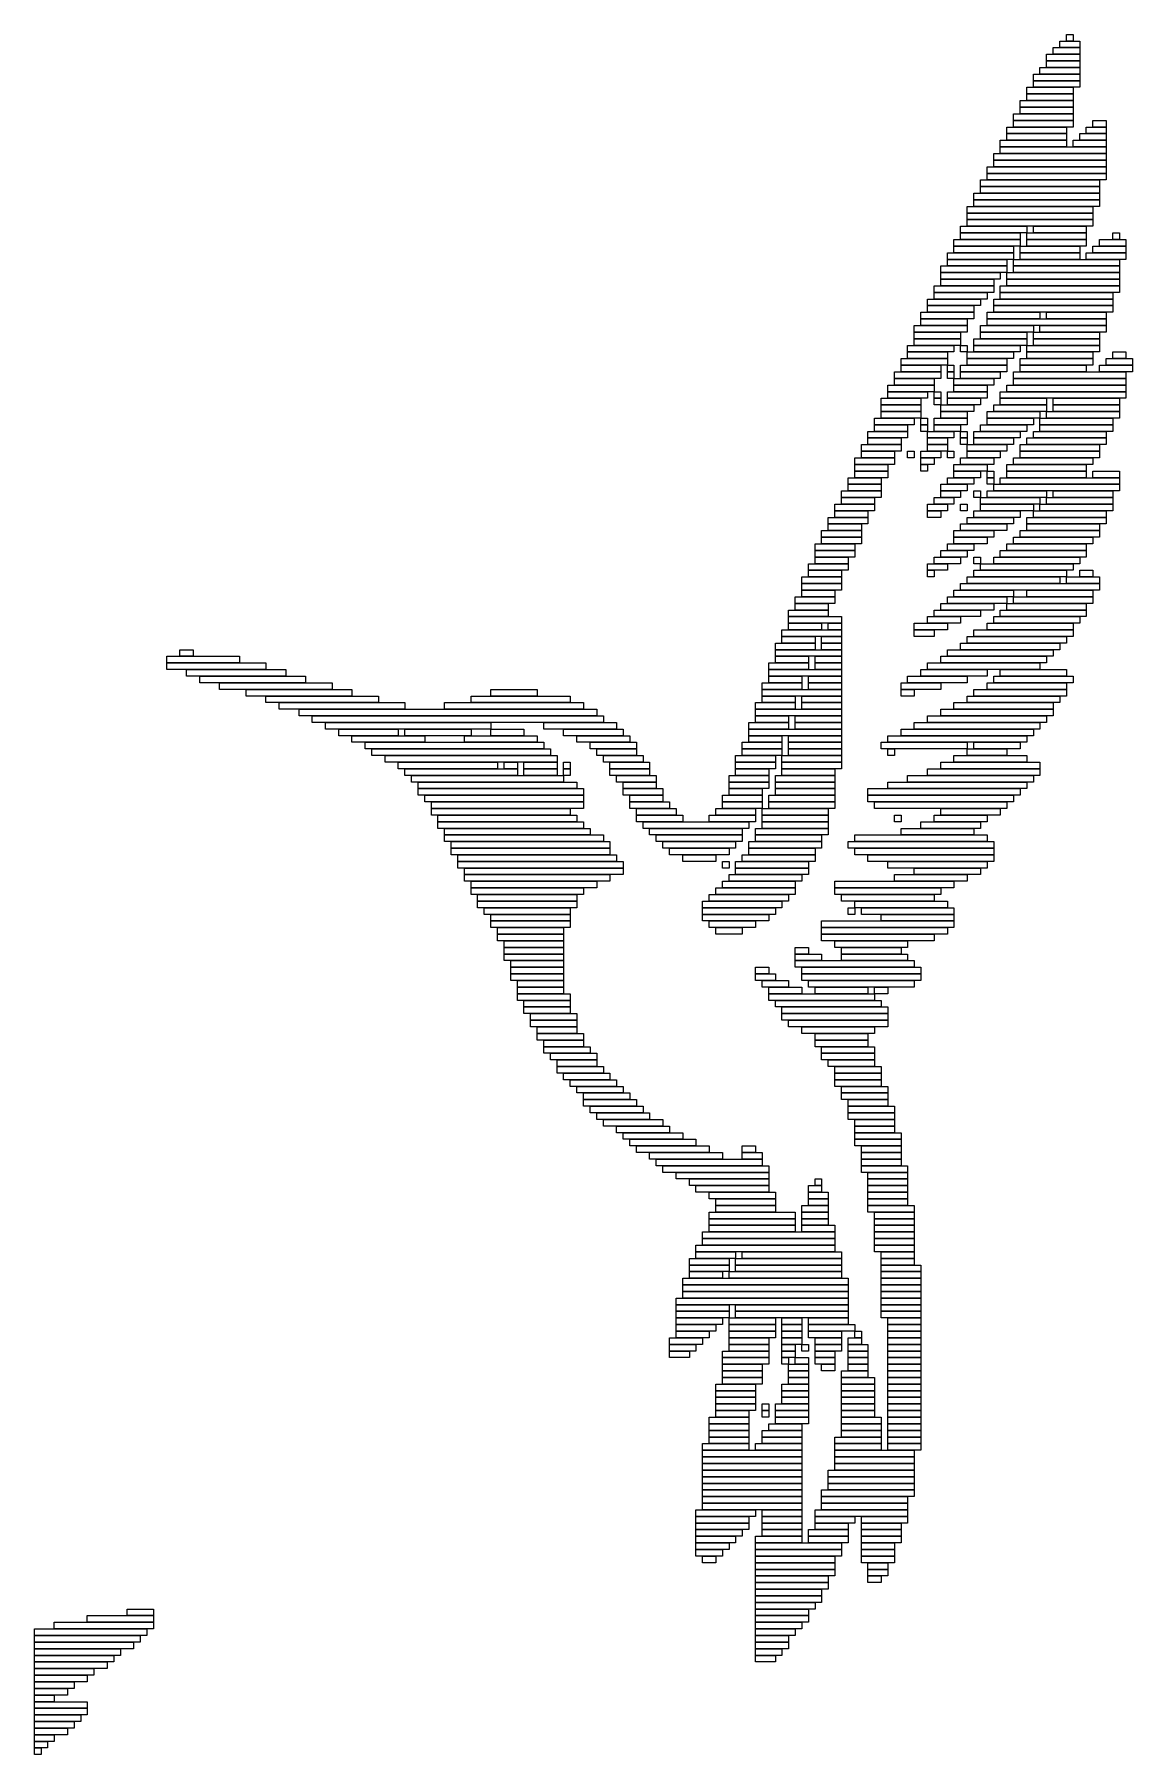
# Model space of a CAD drawing. Extents: x 419 to 585, y 375 to 635.
import ezdxf

# ---------------------------------------------------------------- set-up
doc = ezdxf.new("R2010")
doc.units = 0

msp = doc.modelspace()

# ---------------------------------------------------------------- linework, layer by layer
for p, q in [((575, 635), (576, 635)), ((575, 634), (575, 635)), ((576, 635), (576, 634)), ((572, 632), (577, 632)), ((572, 631), (572, 632)), ((573, 633), (577, 633)), ((573, 632), (573, 633)), ((577, 632), (573, 632)), ((574, 634), (577, 634)), ((574, 633), (574, 634)), ((577, 633), (574, 633)), ((576, 634), (575, 634)), ((577, 634), (577, 633)), ((577, 633), (577, 632)), ((577, 632), (577, 631)), ((571, 630), (577, 630)), ((571, 629), (571, 630)), ((577, 631), (572, 631)), ((572, 631), (577, 631)), ((572, 630), (572, 631)), ((577, 630), (572, 630)), ((577, 631), (577, 630)), ((577, 630), (577, 629)), ((569, 627), (576, 627)), ((569, 626), (569, 627)), ((570, 629), (577, 629)), ((570, 628), (570, 629)), ((577, 628), (570, 628)), ((570, 628), (577, 628)), ((570, 627), (570, 628)), ((577, 627), (570, 627)), ((577, 629), (571, 629)), ((576, 627), (576, 626)), ((577, 629), (577, 628)), ((577, 628), (577, 627)), ((568, 625), (576, 625)), ((568, 624), (568, 625)), ((576, 624), (568, 624)), ((568, 624), (576, 624)), ((568, 623), (568, 624)), ((576, 626), (569, 626)), ((569, 626), (576, 626)), ((569, 625), (569, 626)), ((576, 625), (569, 625)), ((576, 626), (576, 625)), ((576, 625), (576, 624)), ((576, 624), (576, 623)), ((567, 623), (576, 623)), ((567, 622), (567, 623)), ((576, 622), (567, 622)), ((567, 622), (576, 622)), ((567, 621), (567, 622)), ((576, 623), (568, 623)), ((576, 623), (576, 622)), ((576, 622), (576, 621)), ((579, 622), (581, 622)), ((579, 621), (579, 622)), ((581, 622), (581, 621)), ((565, 619), (575, 619)), ((565, 618), (565, 619)), ((566, 621), (575, 621)), ((566, 620), (566, 621)), ((575, 620), (566, 620)), ((566, 620), (575, 620)), ((566, 619), (566, 620)), ((575, 619), (566, 619)), ((576, 621), (567, 621)), ((575, 621), (575, 620)), ((575, 620), (575, 619)), ((575, 619), (575, 618)), ((576, 619), (581, 619)), ((576, 618), (576, 619)), ((577, 620), (581, 620)), ((577, 619), (577, 620)), ((581, 619), (577, 619)), ((578, 621), (581, 621)), ((578, 620), (578, 621)), ((581, 620), (578, 620)), ((581, 621), (579, 621)), ((581, 621), (581, 620)), ((581, 620), (581, 619)), ((581, 619), (581, 618)), ((564, 617), (581, 617)), ((564, 616), (564, 617)), ((575, 618), (565, 618)), ((565, 618), (581, 618)), ((565, 617), (565, 618)), ((581, 617), (565, 617)), ((581, 618), (576, 618)), ((581, 618), (581, 617)), ((581, 617), (581, 616)), ((563, 615), (581, 615)), ((563, 614), (563, 615)), ((581, 614), (563, 614)), ((563, 614), (581, 614)), ((563, 613), (563, 614)), ((581, 616), (564, 616)), ((564, 616), (581, 616)), ((564, 615), (564, 616)), ((581, 615), (564, 615)), ((581, 616), (581, 615)), ((581, 615), (581, 614)), ((581, 614), (581, 613)), ((561, 611), (580, 611)), ((561, 610), (561, 611)), ((562, 613), (580, 613)), ((562, 612), (562, 613)), ((580, 612), (562, 612)), ((562, 612), (580, 612)), ((562, 611), (562, 612)), ((580, 611), (562, 611)), ((581, 613), (563, 613)), ((580, 613), (580, 612)), ((580, 612), (580, 611)), ((580, 611), (580, 610)), ((560, 609), (579, 609)), ((560, 608), (560, 609)), ((580, 610), (561, 610)), ((561, 610), (580, 610)), ((561, 609), (561, 610)), ((580, 609), (561, 609)), ((579, 609), (579, 608)), ((580, 610), (580, 609)), ((559, 606), (569, 606)), ((559, 605), (559, 606)), ((579, 608), (560, 608)), ((560, 608), (579, 608)), ((560, 607), (560, 608)), ((579, 607), (560, 607)), ((560, 607), (579, 607)), ((560, 606), (560, 607)), ((579, 606), (560, 606)), ((569, 606), (569, 605)), ((570, 606), (578, 606)), ((570, 605), (570, 606)), ((578, 606), (578, 605)), ((579, 608), (579, 607)), ((579, 607), (579, 606)), ((558, 604), (568, 604)), ((558, 603), (558, 604)), ((569, 605), (559, 605)), ((559, 605), (568, 605)), ((559, 604), (559, 605)), ((568, 604), (559, 604)), ((568, 605), (568, 604)), ((568, 604), (568, 603)), ((569, 605), (578, 605)), ((569, 604), (569, 605)), ((578, 604), (569, 604)), ((569, 604), (578, 604)), ((569, 603), (569, 604)), ((578, 605), (570, 605)), ((578, 605), (578, 604)), ((578, 604), (578, 603)), ((580, 604), (584, 604)), ((580, 603), (580, 604)), ((582, 605), (583, 605)), ((582, 604), (582, 605)), ((583, 604), (582, 604)), ((583, 605), (583, 604)), ((584, 604), (584, 603)), ((557, 602), (567, 602)), ((557, 601), (557, 602)), ((567, 601), (557, 601)), ((557, 601), (566, 601)), ((557, 600), (557, 601)), ((568, 603), (558, 603)), ((558, 603), (567, 603)), ((558, 602), (558, 603)), ((567, 602), (558, 602)), ((566, 601), (566, 600)), ((567, 603), (567, 602)), ((567, 602), (567, 601)), ((567, 601), (583, 601)), ((567, 600), (567, 601)), ((568, 603), (577, 603)), ((568, 602), (568, 603)), ((577, 602), (568, 602)), ((568, 602), (577, 602)), ((568, 601), (568, 602)), ((577, 601), (568, 601)), ((578, 603), (569, 603)), ((577, 603), (577, 602)), ((577, 602), (577, 601)), ((578, 602), (584, 602)), ((578, 601), (578, 602)), ((584, 601), (578, 601)), ((579, 603), (584, 603)), ((579, 602), (579, 603)), ((584, 602), (579, 602)), ((584, 603), (580, 603)), ((583, 601), (583, 600)), ((584, 603), (584, 602)), ((584, 602), (584, 601)), ((556, 600), (566, 600)), ((556, 599), (556, 600)), ((566, 599), (556, 599)), ((556, 599), (565, 599)), ((556, 598), (556, 599)), ((565, 598), (556, 598)), ((556, 598), (564, 598)), ((556, 597), (556, 598)), ((566, 600), (557, 600)), ((564, 598), (564, 597)), ((565, 599), (565, 598)), ((566, 600), (566, 599)), ((566, 599), (583, 599)), ((566, 598), (566, 599)), ((583, 598), (566, 598)), ((566, 598), (583, 598)), ((566, 597), (566, 598)), ((583, 600), (567, 600)), ((567, 600), (583, 600)), ((567, 599), (567, 600)), ((583, 599), (567, 599)), ((583, 600), (583, 599)), ((583, 599), (583, 598)), ((583, 598), (583, 597)), ((555, 597), (564, 597)), ((555, 596), (555, 597)), ((564, 596), (555, 596)), ((555, 596), (563, 596)), ((555, 595), (555, 596)), ((564, 597), (556, 597)), ((563, 596), (563, 595)), ((564, 597), (564, 596)), ((565, 597), (583, 597)), ((565, 596), (565, 597)), ((583, 596), (565, 596)), ((565, 596), (582, 596)), ((565, 595), (565, 596)), ((583, 597), (566, 597)), ((582, 596), (582, 595)), ((583, 597), (583, 596)), ((553, 593), (561, 593)), ((553, 592), (553, 593)), ((554, 595), (562, 595)), ((554, 594), (554, 595)), ((562, 594), (554, 594)), ((554, 594), (561, 594)), ((554, 593), (554, 594)), ((561, 593), (554, 593)), ((563, 595), (555, 595)), ((561, 594), (561, 593)), ((561, 593), (561, 592)), ((562, 595), (562, 594)), ((563, 593), (571, 593)), ((563, 592), (563, 593)), ((564, 595), (582, 595)), ((564, 594), (564, 595)), ((582, 594), (564, 594)), ((564, 594), (582, 594)), ((564, 593), (564, 594)), ((582, 593), (564, 593)), ((582, 595), (565, 595)), ((571, 593), (571, 592)), ((572, 593), (581, 593)), ((572, 592), (572, 593)), ((581, 593), (581, 592)), ((582, 595), (582, 594)), ((582, 594), (582, 593)), ((552, 591), (560, 591)), ((552, 590), (552, 591)), ((561, 592), (553, 592)), ((553, 592), (560, 592)), ((553, 591), (553, 592)), ((560, 591), (553, 591)), ((560, 592), (560, 591)), ((560, 591), (560, 590)), ((562, 591), (570, 591)), ((562, 590), (562, 591)), ((571, 592), (563, 592)), ((563, 592), (581, 592)), ((563, 591), (563, 592)), ((581, 591), (563, 591)), ((570, 591), (570, 590)), ((571, 591), (581, 591)), ((571, 590), (571, 591)), ((581, 592), (572, 592)), ((581, 592), (581, 591)), ((581, 591), (581, 590)), ((551, 588), (558, 588)), ((551, 587), (551, 588)), ((560, 590), (552, 590)), ((552, 590), (559, 590)), ((552, 589), (552, 590)), ((559, 589), (552, 589)), ((552, 589), (559, 589)), ((552, 588), (552, 589)), ((559, 588), (552, 588)), ((558, 588), (558, 587)), ((559, 590), (559, 589)), ((559, 589), (559, 588)), ((559, 588), (560, 588)), ((559, 587), (559, 588)), ((560, 588), (560, 587)), ((561, 589), (569, 589)), ((561, 588), (561, 589)), ((569, 588), (561, 588)), ((561, 588), (568, 588)), ((561, 587), (561, 588)), ((570, 590), (562, 590)), ((562, 590), (569, 590)), ((562, 589), (562, 590)), ((569, 589), (562, 589)), ((568, 588), (568, 587)), ((569, 590), (569, 589)), ((569, 589), (569, 588)), ((569, 588), (580, 588)), ((569, 587), (569, 588)), ((570, 590), (580, 590)), ((570, 589), (570, 590)), ((580, 589), (570, 589)), ((570, 589), (580, 589)), ((570, 588), (570, 589)), ((580, 588), (570, 588)), ((581, 590), (571, 590)), ((580, 590), (580, 589)), ((580, 589), (580, 588)), ((580, 588), (580, 587)), ((550, 586), (557, 586)), ((550, 585), (550, 586)), ((557, 585), (550, 585)), ((550, 585), (556, 585)), ((550, 584), (550, 585)), ((558, 587), (551, 587)), ((551, 587), (557, 587)), ((551, 586), (551, 587)), ((557, 586), (551, 586)), ((556, 585), (556, 584)), ((557, 587), (557, 586)), ((557, 586), (557, 585)), ((557, 585), (558, 585)), ((557, 584), (557, 585)), ((558, 585), (558, 584)), ((560, 587), (559, 587)), ((559, 585), (566, 585)), ((559, 584), (559, 585)), ((560, 587), (567, 587)), ((560, 586), (560, 587)), ((567, 586), (560, 586)), ((560, 586), (566, 586)), ((560, 585), (560, 586)), ((566, 585), (560, 585)), ((568, 587), (561, 587)), ((566, 586), (566, 585)), ((566, 585), (566, 584)), ((567, 587), (567, 586)), ((568, 586), (579, 586)), ((568, 585), (568, 586)), ((579, 585), (568, 585)), ((568, 585), (578, 585)), ((568, 584), (568, 585)), ((580, 587), (569, 587)), ((569, 587), (579, 587)), ((569, 586), (569, 587)), ((579, 586), (569, 586)), ((578, 585), (578, 584)), ((579, 587), (579, 586)), ((579, 586), (579, 585)), ((580, 585), (585, 585)), ((580, 584), (580, 585)), ((581, 586), (585, 586)), ((581, 585), (581, 586)), ((585, 585), (581, 585)), ((582, 587), (584, 587)), ((582, 586), (582, 587)), ((584, 586), (582, 586)), ((584, 587), (584, 586)), ((585, 586), (585, 585)), ((585, 585), (585, 584)), ((549, 584), (556, 584)), ((549, 583), (549, 584)), ((556, 583), (549, 583)), ((549, 583), (555, 583)), ((549, 582), (549, 583)), ((556, 584), (550, 584)), ((555, 583), (555, 582)), ((556, 584), (556, 583)), ((558, 584), (557, 584)), ((557, 584), (558, 584)), ((557, 583), (557, 584)), ((558, 583), (557, 583)), ((558, 584), (558, 583)), ((558, 583), (564, 583)), ((558, 582), (558, 583)), ((566, 584), (559, 584)), ((559, 584), (565, 584)), ((559, 583), (559, 584)), ((565, 583), (559, 583)), ((564, 583), (564, 582)), ((565, 584), (565, 583)), ((567, 584), (584, 584)), ((567, 583), (567, 584)), ((584, 583), (567, 583)), ((567, 583), (584, 583)), ((567, 582), (567, 583)), ((578, 584), (568, 584)), ((585, 584), (580, 584)), ((584, 584), (584, 583)), ((584, 583), (584, 582)), ((547, 580), (553, 580)), ((547, 579), (547, 580)), ((548, 582), (555, 582)), ((548, 581), (548, 582)), ((555, 581), (548, 581)), ((548, 581), (554, 581)), ((548, 580), (548, 581)), ((554, 580), (548, 580)), ((555, 582), (549, 582)), ((553, 580), (553, 579)), ((554, 581), (554, 580)), ((555, 582), (555, 581)), ((555, 581), (556, 581)), ((555, 580), (555, 581)), ((556, 580), (555, 580)), ((555, 580), (556, 580)), ((555, 579), (555, 580)), ((556, 581), (556, 580)), ((556, 580), (556, 579)), ((557, 581), (563, 581)), ((557, 580), (557, 581)), ((563, 580), (557, 580)), ((557, 580), (562, 580)), ((557, 579), (557, 580)), ((564, 582), (558, 582)), ((558, 582), (563, 582)), ((558, 581), (558, 582)), ((563, 581), (558, 581)), ((562, 580), (562, 579)), ((563, 582), (563, 581)), ((563, 581), (563, 580)), ((565, 581), (584, 581)), ((565, 580), (565, 581)), ((584, 580), (565, 580)), ((565, 580), (572, 580)), ((565, 579), (565, 580)), ((566, 582), (584, 582)), ((566, 581), (566, 582)), ((584, 581), (566, 581)), ((584, 582), (567, 582)), ((572, 580), (572, 579)), ((573, 580), (583, 580)), ((573, 579), (573, 580)), ((583, 580), (583, 579)), ((584, 582), (584, 581)), ((584, 581), (584, 580)), ((553, 579), (547, 579)), ((547, 579), (553, 579)), ((547, 578), (547, 579)), ((553, 578), (547, 578)), ((547, 578), (553, 578)), ((547, 577), (547, 578)), ((553, 579), (553, 578)), ((553, 578), (553, 577)), ((556, 579), (555, 579)), ((556, 579), (561, 579)), ((556, 578), (556, 579)), ((561, 578), (556, 578)), ((556, 578), (560, 578)), ((556, 577), (556, 578)), ((562, 579), (557, 579)), ((560, 578), (560, 577)), ((561, 579), (561, 578)), ((563, 578), (571, 578)), ((563, 577), (563, 578)), ((564, 579), (572, 579)), ((564, 578), (564, 579)), ((572, 578), (564, 578)), ((572, 579), (565, 579)), ((571, 578), (571, 577)), ((572, 579), (572, 578)), ((572, 578), (583, 578)), ((572, 577), (572, 578)), ((583, 579), (573, 579)), ((573, 579), (583, 579)), ((573, 578), (573, 579)), ((583, 578), (573, 578)), ((583, 579), (583, 578)), ((583, 578), (583, 577)), ((545, 575), (551, 575)), ((545, 574), (545, 575)), ((546, 577), (552, 577)), ((546, 576), (546, 577)), ((552, 576), (546, 576)), ((546, 576), (551, 576)), ((546, 575), (546, 576)), ((551, 575), (546, 575)), ((553, 577), (547, 577)), ((551, 576), (551, 575)), ((551, 575), (551, 574)), ((552, 577), (552, 576)), ((553, 577), (554, 577)), ((553, 576), (553, 577)), ((554, 576), (553, 576)), ((553, 576), (554, 576)), ((553, 575), (553, 576)), ((554, 575), (553, 575)), ((554, 577), (554, 576)), ((554, 576), (554, 575)), ((554, 575), (558, 575)), ((554, 574), (554, 575)), ((555, 577), (560, 577)), ((555, 576), (555, 577)), ((560, 576), (555, 576)), ((555, 576), (559, 576)), ((555, 575), (555, 576)), ((559, 575), (555, 575)), ((560, 577), (556, 577)), ((558, 575), (558, 574)), ((559, 576), (559, 575)), ((559, 575), (560, 575)), ((559, 574), (559, 575)), ((560, 577), (560, 576)), ((560, 575), (560, 574)), ((561, 575), (568, 575)), ((561, 574), (561, 575)), ((562, 576), (569, 576)), ((562, 575), (562, 576)), ((569, 575), (562, 575)), ((571, 577), (563, 577)), ((563, 577), (570, 577)), ((563, 576), (563, 577)), ((570, 576), (563, 576)), ((568, 575), (568, 574)), ((569, 576), (569, 575)), ((570, 577), (570, 576)), ((570, 575), (581, 575)), ((570, 574), (570, 575)), ((571, 577), (582, 577)), ((571, 576), (571, 577)), ((582, 576), (571, 576)), ((571, 576), (582, 576)), ((571, 575), (571, 576)), ((582, 575), (571, 575)), ((583, 577), (572, 577)), ((581, 575), (581, 574)), ((582, 577), (582, 576)), ((582, 576), (582, 575)), ((544, 573), (550, 573)), ((544, 572), (544, 573)), ((550, 572), (544, 572)), ((544, 572), (549, 572)), ((544, 571), (544, 572)), ((551, 574), (545, 574)), ((545, 574), (550, 574)), ((545, 573), (545, 574)), ((550, 573), (545, 573)), ((549, 572), (549, 571)), ((550, 574), (550, 573)), ((550, 573), (550, 572)), ((551, 572), (552, 572)), ((551, 571), (551, 572)), ((552, 572), (552, 571)), ((553, 572), (556, 572)), ((553, 571), (553, 572)), ((558, 574), (554, 574)), ((554, 574), (557, 574)), ((554, 573), (554, 574)), ((557, 573), (554, 573)), ((554, 573), (557, 573)), ((554, 572), (554, 573)), ((557, 572), (554, 572)), ((556, 572), (556, 571)), ((557, 574), (557, 573)), ((557, 573), (557, 572)), ((557, 572), (558, 572)), ((557, 571), (557, 572)), ((558, 572), (558, 571)), ((560, 574), (559, 574)), ((559, 574), (560, 574)), ((559, 573), (559, 574)), ((560, 573), (559, 573)), ((560, 574), (560, 573)), ((560, 573), (566, 573)), ((560, 572), (560, 573)), ((566, 572), (560, 572)), ((560, 572), (565, 572)), ((560, 571), (560, 572)), ((568, 574), (561, 574)), ((561, 574), (567, 574)), ((561, 573), (561, 574)), ((567, 573), (561, 573)), ((565, 572), (565, 571)), ((566, 573), (566, 572)), ((567, 574), (567, 573)), ((568, 573), (580, 573)), ((568, 572), (568, 573)), ((580, 572), (568, 572)), ((568, 572), (580, 572)), ((568, 571), (568, 572)), ((569, 574), (581, 574)), ((569, 573), (569, 574)), ((581, 573), (569, 573)), ((581, 574), (570, 574)), ((580, 573), (580, 572)), ((580, 572), (580, 571)), ((581, 574), (581, 573)), ((543, 571), (549, 571)), ((543, 570), (543, 571)), ((549, 570), (543, 570)), ((543, 570), (548, 570)), ((543, 569), (543, 570)), ((549, 571), (544, 571)), ((548, 570), (548, 569)), ((549, 571), (549, 570)), ((552, 571), (551, 571)), ((556, 571), (553, 571)), ((553, 571), (555, 571)), ((553, 570), (553, 571)), ((555, 570), (553, 570)), ((553, 570), (554, 570)), ((553, 569), (553, 570)), ((554, 570), (554, 569)), ((555, 571), (555, 570)), ((558, 571), (557, 571)), ((558, 570), (563, 570)), ((558, 569), (558, 570)), ((559, 571), (564, 571)), ((559, 570), (559, 571)), ((564, 570), (559, 570)), ((565, 571), (560, 571)), ((563, 570), (563, 569)), ((564, 571), (564, 570)), ((566, 570), (578, 570)), ((566, 569), (566, 570)), ((567, 571), (579, 571)), ((567, 570), (567, 571)), ((579, 570), (567, 570)), ((580, 571), (568, 571)), ((578, 570), (578, 569)), ((579, 571), (579, 570)), ((542, 568), (547, 568)), ((542, 567), (542, 568)), ((547, 567), (542, 567)), ((542, 567), (547, 567)), ((542, 566), (542, 567)), ((548, 569), (543, 569)), ((543, 569), (548, 569)), ((543, 568), (543, 569)), ((548, 568), (543, 568)), ((547, 568), (547, 567)), ((547, 567), (547, 566)), ((548, 569), (548, 568)), ((554, 569), (553, 569)), ((556, 567), (560, 567)), ((556, 566), (556, 567)), ((557, 568), (561, 568)), ((557, 567), (557, 568)), ((561, 567), (557, 567)), ((563, 569), (558, 569)), ((558, 569), (562, 569)), ((558, 568), (558, 569)), ((562, 568), (558, 568)), ((560, 567), (560, 566)), ((561, 568), (561, 567)), ((562, 569), (562, 568)), ((563, 569), (564, 569)), ((563, 568), (563, 569)), ((564, 568), (563, 568)), ((563, 568), (564, 568)), ((563, 567), (563, 568)), ((564, 567), (563, 567)), ((564, 569), (564, 568)), ((564, 568), (564, 567)), ((564, 567), (583, 567)), ((564, 566), (564, 567)), ((565, 568), (583, 568)), ((565, 567), (565, 568)), ((583, 567), (565, 567)), ((578, 569), (566, 569)), ((566, 569), (578, 569)), ((566, 568), (566, 569)), ((578, 568), (566, 568)), ((578, 569), (578, 568)), ((579, 569), (583, 569)), ((579, 568), (579, 569)), ((583, 568), (579, 568)), ((583, 569), (583, 568)), ((583, 568), (583, 567)), ((583, 567), (583, 566)), ((541, 566), (547, 566)), ((541, 565), (541, 566)), ((547, 565), (541, 565)), ((541, 565), (546, 565)), ((541, 564), (541, 565)), ((547, 566), (542, 566)), ((546, 565), (546, 564)), ((547, 566), (547, 565)), ((555, 565), (558, 565)), ((555, 564), (555, 565)), ((560, 566), (556, 566)), ((556, 566), (559, 566)), ((556, 565), (556, 566)), ((559, 565), (556, 565)), ((558, 565), (558, 564)), ((559, 566), (559, 565)), ((561, 566), (562, 566)), ((561, 565), (561, 566)), ((562, 565), (561, 565)), ((562, 566), (562, 565)), ((562, 565), (571, 565)), ((562, 564), (562, 565)), ((563, 566), (572, 566)), ((563, 565), (563, 566)), ((572, 565), (563, 565)), ((583, 566), (564, 566)), ((571, 565), (571, 564)), ((572, 566), (572, 565)), ((572, 565), (582, 565)), ((572, 564), (572, 565)), ((573, 566), (582, 566)), ((573, 565), (573, 566)), ((582, 565), (573, 565)), ((582, 566), (582, 565)), ((582, 565), (582, 564)), ((539, 562), (545, 562)), ((539, 561), (539, 562)), ((540, 564), (546, 564)), ((540, 563), (540, 564)), ((546, 563), (540, 563)), ((540, 563), (545, 563)), ((540, 562), (540, 563)), ((545, 562), (540, 562)), ((546, 564), (541, 564)), ((545, 563), (545, 562)), ((545, 562), (545, 561)), ((546, 564), (546, 563)), ((554, 564), (557, 564)), ((554, 563), (554, 564)), ((557, 563), (554, 563)), ((554, 563), (556, 563)), ((554, 562), (554, 563)), ((556, 562), (554, 562)), ((558, 564), (555, 564)), ((556, 563), (556, 562)), ((557, 564), (557, 563)), ((559, 564), (560, 564)), ((559, 563), (559, 564)), ((560, 563), (559, 563)), ((560, 564), (560, 563)), ((560, 562), (567, 562)), ((560, 561), (560, 562)), ((561, 563), (568, 563)), ((561, 562), (561, 563)), ((568, 562), (561, 562)), ((571, 564), (562, 564)), ((562, 564), (570, 564)), ((562, 563), (562, 564)), ((570, 563), (562, 563)), ((567, 562), (567, 561)), ((568, 563), (568, 562)), ((569, 562), (581, 562)), ((569, 561), (569, 562)), ((570, 564), (570, 563)), ((570, 563), (581, 563)), ((570, 562), (570, 563)), ((581, 562), (570, 562)), ((571, 564), (582, 564)), ((571, 563), (571, 564)), ((582, 563), (571, 563)), ((582, 564), (572, 564)), ((581, 563), (581, 562)), ((581, 562), (581, 561)), ((582, 564), (582, 563)), ((538, 560), (544, 560)), ((538, 559), (538, 560)), ((544, 559), (538, 559)), ((538, 559), (544, 559)), ((538, 558), (538, 559)), ((545, 561), (539, 561)), ((539, 561), (544, 561)), ((539, 560), (539, 561)), ((544, 560), (539, 560)), ((544, 561), (544, 560)), ((544, 560), (544, 559)), ((544, 559), (544, 558)), ((558, 560), (564, 560)), ((558, 559), (558, 560)), ((564, 559), (558, 559)), ((558, 559), (563, 559)), ((558, 558), (558, 559)), ((559, 561), (566, 561)), ((559, 560), (559, 561)), ((566, 560), (559, 560)), ((567, 561), (560, 561)), ((563, 559), (563, 558)), ((564, 560), (564, 559)), ((566, 561), (566, 560)), ((567, 559), (579, 559)), ((567, 558), (567, 559)), ((568, 560), (580, 560)), ((568, 559), (568, 560)), ((580, 559), (568, 559)), ((581, 561), (569, 561)), ((569, 561), (580, 561)), ((569, 560), (569, 561)), ((580, 560), (569, 560)), ((579, 559), (579, 558)), ((580, 561), (580, 560)), ((580, 560), (580, 559)), ((537, 558), (543, 558)), ((537, 557), (537, 558)), ((543, 557), (537, 557)), ((537, 557), (543, 557)), ((537, 556), (537, 557)), ((544, 558), (538, 558)), ((543, 558), (543, 557)), ((543, 557), (543, 556)), ((556, 557), (560, 557)), ((556, 556), (556, 557)), ((557, 558), (561, 558)), ((557, 557), (557, 558)), ((561, 557), (557, 557)), ((563, 558), (558, 558)), ((560, 557), (560, 556)), ((561, 558), (561, 557)), ((565, 557), (578, 557)), ((565, 556), (565, 557)), ((566, 558), (578, 558)), ((566, 557), (566, 558)), ((578, 557), (566, 557)), ((579, 558), (567, 558)), ((578, 558), (578, 557)), ((578, 557), (578, 556)), ((536, 555), (542, 555)), ((536, 554), (536, 555)), ((542, 554), (536, 554)), ((536, 554), (541, 554)), ((536, 553), (536, 554)), ((543, 556), (537, 556)), ((537, 556), (542, 556)), ((537, 555), (537, 556)), ((542, 555), (537, 555)), ((541, 554), (541, 553)), ((542, 556), (542, 555)), ((542, 555), (542, 554)), ((554, 555), (557, 555)), ((554, 554), (554, 555)), ((557, 554), (554, 554)), ((554, 554), (555, 554)), ((554, 553), (554, 554)), ((555, 556), (559, 556)), ((555, 555), (555, 556)), ((559, 555), (555, 555)), ((555, 554), (555, 553)), ((560, 556), (556, 556)), ((557, 555), (557, 554)), ((559, 556), (559, 555)), ((561, 556), (562, 556)), ((561, 555), (561, 556)), ((562, 555), (561, 555)), ((561, 554), (575, 554)), ((561, 553), (561, 554)), ((562, 556), (562, 555)), ((562, 555), (576, 555)), ((562, 554), (562, 555)), ((576, 554), (562, 554)), ((564, 556), (577, 556)), ((564, 555), (564, 556)), ((577, 555), (564, 555)), ((578, 556), (565, 556)), ((575, 554), (575, 553)), ((576, 555), (576, 554)), ((577, 556), (577, 555)), ((577, 554), (579, 554)), ((577, 553), (577, 554)), ((579, 554), (579, 553)), ((535, 553), (541, 553)), ((535, 552), (535, 553)), ((541, 552), (535, 552)), ((535, 552), (541, 552)), ((535, 551), (535, 552)), ((541, 553), (536, 553)), ((541, 553), (541, 552)), ((541, 552), (541, 551)), ((555, 553), (554, 553)), ((559, 552), (580, 552)), ((559, 551), (559, 552)), ((560, 553), (574, 553)), ((560, 552), (560, 553)), ((574, 552), (560, 552)), ((575, 553), (561, 553)), ((574, 553), (574, 552)), ((575, 553), (580, 553)), ((575, 552), (575, 553)), ((580, 552), (575, 552)), ((579, 553), (577, 553)), ((580, 553), (580, 552)), ((580, 552), (580, 551)), ((534, 550), (540, 550)), ((534, 549), (534, 550)), ((540, 549), (534, 549)), ((534, 549), (539, 549)), ((534, 548), (534, 549)), ((541, 551), (535, 551)), ((535, 551), (540, 551)), ((535, 550), (535, 551)), ((540, 550), (535, 550)), ((539, 549), (539, 548)), ((540, 551), (540, 550)), ((540, 550), (540, 549)), ((556, 549), (564, 549)), ((556, 548), (556, 549)), ((557, 550), (566, 550)), ((557, 549), (557, 550)), ((566, 549), (557, 549)), ((558, 551), (567, 551)), ((558, 550), (558, 551)), ((567, 550), (558, 550)), ((580, 551), (559, 551)), ((564, 549), (564, 548)), ((566, 550), (566, 549)), ((566, 549), (578, 549)), ((566, 548), (566, 549)), ((567, 551), (567, 550)), ((567, 550), (579, 550)), ((567, 549), (567, 550)), ((579, 549), (567, 549)), ((569, 551), (579, 551)), ((569, 550), (569, 551)), ((579, 550), (569, 550)), ((578, 549), (578, 548)), ((579, 551), (579, 550)), ((579, 550), (579, 549)), ((533, 548), (539, 548)), ((533, 547), (533, 548)), ((539, 547), (533, 547)), ((533, 547), (541, 547)), ((533, 546), (533, 547)), ((541, 546), (533, 546)), ((533, 546), (538, 546)), ((533, 545), (533, 546)), ((539, 548), (534, 548)), ((538, 546), (538, 545)), ((539, 548), (539, 547)), ((539, 546), (541, 546)), ((539, 545), (539, 546)), ((541, 547), (541, 546)), ((541, 546), (541, 545)), ((552, 546), (557, 546)), ((552, 545), (552, 546)), ((554, 547), (559, 547)), ((554, 546), (554, 547)), ((559, 546), (554, 546)), ((555, 548), (562, 548)), ((555, 547), (555, 548)), ((562, 547), (555, 547)), ((564, 548), (556, 548)), ((557, 546), (557, 545)), ((559, 547), (559, 546)), ((562, 548), (562, 547)), ((563, 546), (576, 546)), ((563, 545), (563, 546)), ((564, 547), (577, 547)), ((564, 546), (564, 547)), ((577, 546), (564, 546)), ((565, 548), (578, 548)), ((565, 547), (565, 548)), ((578, 547), (565, 547)), ((578, 548), (566, 548)), ((576, 546), (576, 545)), ((577, 547), (577, 546)), ((578, 548), (578, 547)), ((532, 545), (541, 545)), ((532, 544), (532, 545)), ((541, 544), (532, 544)), ((532, 544), (537, 544)), ((532, 543), (532, 544)), ((538, 545), (533, 545)), ((537, 544), (537, 543)), ((538, 544), (541, 544)), ((538, 543), (538, 544)), ((541, 545), (539, 545)), ((541, 545), (541, 544)), ((541, 544), (541, 543)), ((557, 545), (552, 545)), ((552, 545), (555, 545)), ((552, 544), (552, 545)), ((555, 544), (552, 544)), ((555, 545), (555, 544)), ((560, 544), (575, 544)), ((560, 543), (560, 544)), ((561, 545), (576, 545)), ((561, 544), (561, 545)), ((576, 544), (561, 544)), ((576, 545), (563, 545)), ((575, 544), (575, 543)), ((576, 545), (576, 544)), ((439, 541), (450, 541)), ((439, 540), (439, 541)), ((441, 542), (443, 542)), ((441, 541), (441, 542)), ((443, 541), (441, 541)), ((443, 542), (443, 541)), ((450, 541), (450, 540)), ((531, 543), (537, 543)), ((531, 542), (531, 543)), ((537, 542), (531, 542)), ((531, 542), (541, 542)), ((531, 541), (531, 542)), ((541, 541), (531, 541)), ((531, 541), (536, 541)), ((531, 540), (531, 541)), ((537, 543), (532, 543)), ((536, 541), (536, 540)), ((537, 543), (537, 542)), ((537, 541), (541, 541)), ((537, 540), (537, 541)), ((541, 543), (538, 543)), ((538, 543), (541, 543)), ((538, 542), (538, 543)), ((541, 542), (538, 542)), ((541, 543), (541, 542)), ((541, 542), (541, 541)), ((541, 541), (541, 540)), ((556, 541), (572, 541)), ((556, 540), (556, 541)), ((557, 542), (573, 542)), ((557, 541), (557, 542)), ((573, 541), (557, 541)), ((559, 543), (574, 543)), ((559, 542), (559, 543)), ((574, 542), (559, 542)), ((575, 543), (560, 543)), ((572, 541), (572, 540)), ((573, 542), (573, 541)), ((574, 543), (574, 542)), ((450, 540), (439, 540)), ((439, 540), (454, 540)), ((439, 539), (439, 540)), ((454, 539), (439, 539)), ((442, 539), (457, 539)), ((442, 538), (442, 539)), ((454, 540), (454, 539)), ((457, 539), (457, 538)), ((530, 540), (536, 540)), ((530, 539), (530, 540)), ((536, 539), (530, 539)), ((530, 539), (541, 539)), ((530, 538), (530, 539)), ((536, 540), (531, 540)), ((536, 540), (536, 539)), ((541, 540), (537, 540)), ((537, 540), (541, 540)), ((537, 539), (537, 540)), ((541, 539), (537, 539)), ((541, 540), (541, 539)), ((541, 539), (541, 538)), ((553, 539), (563, 539)), ((553, 538), (553, 539)), ((554, 540), (571, 540)), ((554, 539), (554, 540)), ((571, 539), (554, 539)), ((572, 540), (556, 540)), ((563, 539), (563, 538)), ((565, 539), (575, 539)), ((565, 538), (565, 539)), ((571, 540), (571, 539)), ((575, 539), (575, 538)), ((457, 538), (442, 538)), ((444, 538), (460, 538)), ((444, 537), (444, 538)), ((460, 537), (444, 537)), ((447, 537), (464, 537)), ((447, 536), (447, 537)), ((464, 536), (447, 536)), ((451, 536), (467, 536)), ((451, 535), (451, 536)), ((460, 538), (460, 537)), ((464, 537), (464, 536)), ((467, 536), (467, 535)), ((488, 536), (495, 536)), ((488, 535), (488, 536)), ((495, 536), (495, 535)), ((529, 537), (535, 537)), ((529, 536), (529, 537)), ((535, 536), (529, 536)), ((529, 536), (541, 536)), ((529, 535), (529, 536)), ((541, 538), (530, 538)), ((530, 538), (535, 538)), ((530, 537), (530, 538)), ((535, 537), (530, 537)), ((535, 538), (535, 537)), ((535, 537), (535, 536)), ((536, 538), (541, 538)), ((536, 537), (536, 538)), ((541, 537), (536, 537)), ((536, 537), (541, 537)), ((536, 536), (536, 537)), ((541, 536), (536, 536)), ((541, 538), (541, 537)), ((541, 537), (541, 536)), ((541, 536), (541, 535)), ((550, 537), (556, 537)), ((550, 536), (550, 537)), ((556, 536), (550, 536)), ((550, 536), (552, 536)), ((550, 535), (550, 536)), ((551, 538), (560, 538)), ((551, 537), (551, 538)), ((560, 537), (551, 537)), ((552, 536), (552, 535)), ((563, 538), (553, 538)), ((556, 537), (556, 536)), ((560, 538), (560, 537)), ((561, 536), (575, 536)), ((561, 535), (561, 536)), ((563, 537), (575, 537)), ((563, 536), (563, 537)), ((575, 536), (563, 536)), ((564, 538), (576, 538)), ((564, 537), (564, 538)), ((576, 537), (564, 537)), ((575, 538), (565, 538)), ((575, 537), (575, 536)), ((575, 536), (575, 535)), ((576, 538), (576, 537)), ((467, 535), (451, 535)), ((454, 535), (471, 535)), ((454, 534), (454, 535)), ((471, 534), (454, 534)), ((456, 534), (475, 534)), ((456, 533), (456, 534)), ((475, 533), (456, 533)), ((459, 533), (504, 533)), ((459, 532), (459, 533)), ((471, 535), (471, 534)), ((475, 534), (475, 533)), ((481, 534), (502, 534)), ((481, 533), (481, 534)), ((502, 533), (481, 533)), ((485, 535), (500, 535)), ((485, 534), (485, 535)), ((500, 534), (485, 534)), ((495, 535), (488, 535)), ((500, 535), (500, 534)), ((502, 534), (502, 533)), ((504, 533), (504, 532)), ((528, 534), (534, 534)), ((528, 533), (528, 534)), ((534, 533), (528, 533)), ((528, 533), (541, 533)), ((528, 532), (528, 533)), ((541, 535), (529, 535)), ((529, 535), (534, 535)), ((529, 534), (529, 535)), ((534, 534), (529, 534)), ((534, 535), (534, 534)), ((534, 534), (534, 533)), ((535, 535), (541, 535)), ((535, 534), (535, 535)), ((541, 534), (535, 534)), ((535, 534), (541, 534)), ((535, 533), (535, 534)), ((541, 533), (535, 533)), ((541, 535), (541, 534)), ((541, 534), (541, 533)), ((541, 533), (541, 532)), ((552, 535), (550, 535)), ((556, 533), (573, 533)), ((556, 532), (556, 533)), ((558, 534), (573, 534)), ((558, 533), (558, 534)), ((573, 533), (558, 533)), ((560, 535), (574, 535)), ((560, 534), (560, 535)), ((574, 534), (560, 534)), ((575, 535), (561, 535)), ((573, 534), (573, 533)), ((573, 533), (573, 532)), ((574, 535), (574, 534)), ((504, 532), (459, 532)), ((461, 532), (505, 532)), ((461, 531), (461, 532)), ((505, 531), (461, 531)), ((463, 531), (488, 531)), ((463, 530), (463, 531)), ((488, 531), (488, 530)), ((496, 531), (507, 531)), ((496, 530), (496, 531)), ((505, 532), (505, 531)), ((507, 531), (507, 530)), ((527, 531), (533, 531)), ((527, 530), (527, 531)), ((541, 532), (528, 532)), ((528, 532), (533, 532)), ((528, 531), (528, 532)), ((533, 531), (528, 531)), ((533, 532), (533, 531)), ((533, 531), (533, 530)), ((534, 532), (541, 532)), ((534, 531), (534, 532)), ((541, 531), (534, 531)), ((534, 531), (541, 531)), ((534, 530), (534, 531)), ((541, 532), (541, 531)), ((541, 531), (541, 530)), ((552, 531), (571, 531)), ((552, 530), (552, 531)), ((554, 532), (572, 532)), ((554, 531), (554, 532)), ((572, 531), (554, 531)), ((573, 532), (556, 532)), ((571, 531), (571, 530)), ((572, 532), (572, 531)), ((488, 530), (463, 530)), ((465, 530), (474, 530)), ((465, 529), (465, 530)), ((474, 529), (465, 529)), ((467, 529), (478, 529)), ((467, 528), (467, 529)), ((478, 528), (467, 528)), ((469, 528), (496, 528)), ((469, 527), (469, 528)), ((474, 530), (474, 529)), ((475, 530), (485, 530)), ((475, 529), (475, 530)), ((485, 529), (475, 529)), ((478, 529), (478, 528)), ((484, 529), (495, 529)), ((484, 528), (484, 529)), ((495, 528), (484, 528)), ((485, 530), (485, 529)), ((488, 530), (493, 530)), ((488, 529), (488, 530)), ((493, 529), (488, 529)), ((493, 530), (493, 529)), ((495, 529), (495, 528)), ((507, 530), (496, 530)), ((496, 528), (496, 527)), ((499, 530), (508, 530)), ((499, 529), (499, 530)), ((508, 529), (499, 529)), ((501, 529), (509, 529)), ((501, 528), (501, 529)), ((509, 528), (501, 528)), ((503, 528), (510, 528)), ((503, 527), (503, 528)), ((508, 530), (508, 529)), ((509, 529), (509, 528)), ((510, 528), (510, 527)), ((526, 528), (532, 528)), ((526, 527), (526, 528)), ((533, 530), (527, 530)), ((527, 530), (541, 530)), ((527, 529), (527, 530)), ((541, 529), (527, 529)), ((527, 529), (532, 529)), ((527, 528), (527, 529)), ((532, 528), (527, 528)), ((532, 529), (532, 528)), ((532, 528), (532, 527)), ((533, 529), (541, 529)), ((533, 528), (533, 529)), ((541, 528), (533, 528)), ((533, 528), (541, 528)), ((533, 527), (533, 528)), ((541, 530), (534, 530)), ((541, 530), (541, 529)), ((541, 529), (541, 528)), ((541, 528), (541, 527)), ((547, 528), (560, 528)), ((547, 527), (547, 528)), ((548, 529), (569, 529)), ((548, 528), (548, 529)), ((569, 528), (548, 528)), ((550, 530), (570, 530)), ((550, 529), (550, 530)), ((570, 529), (550, 529)), ((571, 530), (552, 530)), ((560, 528), (560, 527)), ((561, 528), (568, 528)), ((561, 527), (561, 528)), ((568, 528), (568, 527)), ((569, 529), (569, 528)), ((570, 530), (570, 529)), ((496, 527), (469, 527)), ((470, 527), (497, 527)), ((470, 526), (470, 527)), ((497, 526), (470, 526)), ((472, 526), (498, 526)), ((472, 525), (472, 526)), ((497, 527), (497, 526)), ((498, 526), (498, 525)), ((510, 527), (503, 527)), ((504, 527), (510, 527)), ((504, 526), (504, 527)), ((510, 526), (504, 526)), ((505, 526), (511, 526)), ((505, 525), (505, 526)), ((510, 527), (510, 526)), ((511, 526), (511, 525)), ((525, 526), (531, 526)), ((525, 525), (525, 526)), ((532, 527), (526, 527)), ((526, 527), (532, 527)), ((526, 526), (526, 527)), ((532, 526), (526, 526)), ((531, 526), (531, 525)), ((532, 527), (532, 526)), ((532, 526), (541, 526)), ((532, 525), (532, 526)), ((541, 527), (533, 527)), ((533, 527), (541, 527)), ((533, 526), (533, 527)), ((541, 526), (533, 526)), ((541, 527), (541, 526)), ((541, 526), (541, 525)), ((560, 527), (547, 527)), ((548, 527), (549, 527)), ((548, 526), (548, 527)), ((549, 526), (548, 526)), ((549, 527), (549, 526)), ((558, 526), (569, 526)), ((558, 525), (558, 526)), ((560, 527), (566, 527)), ((560, 526), (560, 527)), ((566, 526), (560, 526)), ((568, 527), (561, 527)), ((566, 527), (566, 526)), ((569, 526), (569, 525)), ((498, 525), (472, 525)), ((474, 525), (489, 525)), ((474, 524), (474, 525)), ((489, 524), (474, 524)), ((475, 524), (492, 524)), ((475, 523), (475, 524)), ((492, 523), (475, 523)), ((476, 523), (499, 523)), ((476, 522), (476, 523)), ((489, 525), (489, 524)), ((490, 525), (492, 525)), ((490, 524), (490, 525)), ((492, 524), (490, 524)), ((492, 525), (492, 524)), ((492, 524), (492, 523)), ((493, 525), (498, 525)), ((493, 524), (493, 525)), ((498, 524), (493, 524)), ((493, 524), (498, 524)), ((493, 523), (493, 524)), ((498, 523), (493, 523)), ((498, 525), (498, 524)), ((498, 524), (498, 523)), ((499, 525), (500, 525)), ((499, 524), (499, 525)), ((500, 524), (499, 524)), ((499, 524), (500, 524)), ((499, 523), (499, 524)), ((500, 523), (499, 523)), ((499, 523), (499, 522)), ((500, 525), (500, 524)), ((500, 524), (500, 523)), ((511, 525), (505, 525)), ((506, 525), (512, 525)), ((506, 524), (506, 525)), ((512, 524), (506, 524)), ((506, 524), (512, 524)), ((506, 523), (506, 524)), ((512, 523), (506, 523)), ((507, 523), (513, 523)), ((507, 522), (507, 523)), ((512, 525), (512, 524)), ((512, 524), (512, 523)), ((513, 523), (513, 522)), ((524, 523), (530, 523)), ((524, 522), (524, 523)), ((531, 525), (525, 525)), ((525, 525), (531, 525)), ((525, 524), (525, 525)), ((531, 524), (525, 524)), ((525, 524), (530, 524)), ((525, 523), (525, 524)), ((530, 523), (525, 523)), ((530, 524), (530, 523)), ((530, 523), (530, 522)), ((531, 525), (531, 524)), ((531, 523), (540, 523)), ((531, 522), (531, 523)), ((541, 525), (532, 525)), ((532, 525), (541, 525)), ((532, 524), (532, 525)), ((541, 524), (532, 524)), ((532, 524), (540, 524)), ((532, 523), (532, 524)), ((540, 523), (532, 523)), ((540, 524), (540, 523)), ((540, 523), (540, 522)), ((541, 525), (541, 524)), ((551, 523), (570, 523)), ((551, 522), (551, 523)), ((554, 524), (571, 524)), ((554, 523), (554, 524)), ((571, 523), (554, 523)), ((556, 525), (571, 525)), ((556, 524), (556, 525)), ((571, 524), (556, 524)), ((569, 525), (558, 525)), ((570, 523), (570, 522)), ((571, 525), (571, 524)), ((571, 524), (571, 523)), ((499, 522), (476, 522)), ((477, 522), (501, 522)), ((477, 521), (477, 522)), ((501, 521), (477, 521)), ((477, 521), (502, 521)), ((477, 520), (477, 521)), ((502, 520), (477, 520)), ((478, 520), (502, 520)), ((478, 519), (478, 520)), ((501, 522), (501, 521)), ((502, 521), (502, 520)), ((502, 520), (502, 519)), ((513, 522), (507, 522)), ((508, 522), (513, 522)), ((508, 521), (508, 522)), ((513, 521), (508, 521)), ((508, 521), (514, 521)), ((508, 520), (508, 521)), ((514, 520), (508, 520)), ((509, 520), (514, 520)), ((509, 519), (509, 520)), ((513, 522), (513, 521)), ((514, 521), (514, 520)), ((514, 520), (514, 519)), ((523, 520), (529, 520)), ((523, 519), (523, 520)), ((530, 522), (524, 522)), ((524, 522), (530, 522)), ((524, 521), (524, 522)), ((530, 521), (524, 521)), ((524, 521), (529, 521)), ((524, 520), (524, 521)), ((529, 520), (524, 520)), ((529, 521), (529, 520)), ((529, 520), (529, 519)), ((530, 522), (530, 521)), ((530, 520), (540, 520)), ((530, 519), (530, 520)), ((540, 522), (531, 522)), ((531, 522), (540, 522)), ((531, 521), (531, 522)), ((540, 521), (531, 521)), ((531, 521), (540, 521)), ((531, 520), (531, 521)), ((540, 520), (531, 520)), ((540, 522), (540, 521)), ((540, 521), (540, 520)), ((540, 520), (540, 519)), ((545, 521), (568, 521)), ((545, 520), (545, 521)), ((568, 520), (545, 520)), ((545, 520), (567, 520)), ((545, 519), (545, 520)), ((548, 522), (569, 522)), ((548, 521), (548, 522)), ((569, 521), (548, 521)), ((570, 522), (551, 522)), ((567, 520), (567, 519)), ((568, 521), (568, 520)), ((569, 522), (569, 521)), ((502, 519), (478, 519)), ((479, 519), (502, 519)), ((479, 518), (479, 519)), ((502, 518), (479, 518)), ((479, 518), (500, 518)), ((479, 517), (479, 518)), ((500, 518), (500, 517)), ((502, 519), (502, 518)), ((514, 519), (509, 519)), ((509, 519), (515, 519)), ((509, 518), (509, 519)), ((515, 518), (509, 518)), ((510, 518), (516, 518)), ((510, 517), (510, 518)), ((515, 519), (515, 518)), ((516, 518), (516, 517)), ((522, 518), (528, 518)), ((522, 517), (522, 518)), ((529, 519), (523, 519)), ((523, 519), (529, 519)), ((523, 518), (523, 519)), ((529, 518), (523, 518)), ((528, 518), (528, 517)), ((529, 519), (529, 518)), ((529, 518), (539, 518)), ((529, 517), (529, 518)), ((540, 519), (530, 519)), ((530, 519), (540, 519)), ((530, 518), (530, 519)), ((540, 518), (530, 518)), ((539, 518), (539, 517)), ((540, 519), (540, 518)), ((567, 519), (545, 519)), ((546, 519), (566, 519)), ((546, 518), (546, 519)), ((566, 518), (546, 518)), ((556, 518), (565, 518)), ((556, 517), (556, 518)), ((565, 518), (565, 517)), ((566, 519), (566, 518)), ((500, 517), (479, 517)), ((480, 517), (501, 517)), ((480, 516), (480, 517)), ((501, 516), (480, 516)), ((480, 516), (502, 516)), ((480, 515), (480, 516)), ((502, 515), (480, 515)), ((481, 515), (503, 515)), ((481, 514), (481, 515)), ((501, 517), (501, 516)), ((502, 516), (502, 515)), ((503, 515), (503, 514)), ((516, 517), (510, 517)), ((510, 517), (517, 517)), ((510, 516), (510, 517)), ((517, 516), (510, 516)), ((511, 516), (527, 516)), ((511, 515), (511, 516)), ((527, 515), (511, 515)), ((512, 515), (526, 515)), ((512, 514), (512, 515)), ((517, 517), (517, 516)), ((521, 517), (528, 517)), ((521, 516), (521, 517)), ((528, 516), (521, 516)), ((528, 517), (522, 517)), ((526, 515), (526, 514)), ((527, 516), (527, 515)), ((528, 517), (528, 516)), ((528, 515), (539, 515)), ((528, 514), (528, 515)), ((539, 517), (529, 517)), ((529, 517), (539, 517)), ((529, 516), (529, 517)), ((539, 516), (529, 516)), ((529, 516), (539, 516)), ((529, 515), (529, 516)), ((539, 515), (529, 515)), ((539, 517), (539, 516)), ((539, 516), (539, 515)), ((539, 515), (539, 514)), ((549, 517), (550, 517)), ((549, 516), (549, 517)), ((550, 516), (549, 516)), ((550, 517), (550, 516)), ((550, 515), (561, 515)), ((550, 514), (550, 515)), ((553, 516), (562, 516)), ((553, 515), (553, 516)), ((562, 515), (553, 515)), ((555, 517), (563, 517)), ((555, 516), (555, 517)), ((563, 516), (555, 516)), ((565, 517), (556, 517)), ((561, 515), (561, 514)), ((562, 516), (562, 515)), ((563, 517), (563, 516)), ((503, 514), (481, 514)), ((481, 514), (505, 514)), ((481, 513), (481, 514)), ((505, 513), (481, 513)), ((482, 513), (506, 513)), ((482, 512), (482, 513)), ((505, 514), (505, 513)), ((506, 513), (506, 512)), ((526, 514), (512, 514)), ((513, 514), (526, 514)), ((513, 513), (513, 514)), ((526, 513), (513, 513)), ((514, 513), (525, 513)), ((514, 512), (514, 513)), ((525, 513), (525, 512)), ((526, 514), (526, 513)), ((527, 513), (538, 513)), ((527, 512), (527, 513)), ((539, 514), (528, 514)), ((528, 514), (538, 514)), ((528, 513), (528, 514)), ((538, 513), (528, 513)), ((538, 514), (538, 513)), ((538, 513), (538, 512)), ((542, 513), (564, 513)), ((542, 512), (542, 513)), ((543, 514), (563, 514)), ((543, 513), (543, 514)), ((563, 513), (543, 513)), ((561, 514), (550, 514)), ((563, 514), (563, 513)), ((564, 513), (564, 512)), ((506, 512), (482, 512)), ((482, 512), (506, 512)), ((482, 511), (482, 512)), ((506, 511), (482, 511)), ((483, 511), (507, 511)), ((483, 510), (483, 511)), ((507, 510), (483, 510)), ((483, 510), (508, 510)), ((483, 509), (483, 510)), ((506, 512), (506, 511)), ((507, 511), (507, 510)), ((508, 510), (508, 509)), ((525, 512), (514, 512)), ((515, 512), (524, 512)), ((515, 511), (515, 512)), ((524, 511), (515, 511)), ((517, 511), (522, 511)), ((517, 510), (517, 511)), ((522, 510), (517, 510)), ((522, 511), (522, 510)), ((523, 510), (524, 510)), ((523, 509), (523, 510)), ((524, 512), (524, 511)), ((524, 510), (524, 509)), ((525, 510), (536, 510)), ((525, 509), (525, 510)), ((526, 511), (537, 511)), ((526, 510), (526, 511)), ((537, 510), (526, 510)), ((538, 512), (527, 512)), ((527, 512), (537, 512)), ((527, 511), (527, 512)), ((537, 511), (527, 511)), ((536, 510), (536, 509)), ((537, 512), (537, 511)), ((537, 511), (537, 510)), ((564, 512), (542, 512)), ((543, 512), (564, 512)), ((543, 511), (543, 512)), ((564, 511), (543, 511)), ((545, 511), (564, 511)), ((545, 510), (545, 511)), ((564, 510), (545, 510)), ((548, 510), (563, 510)), ((548, 509), (548, 510)), ((563, 510), (563, 509)), ((564, 512), (564, 511)), ((564, 511), (564, 510)), ((508, 509), (483, 509)), ((484, 509), (508, 509)), ((484, 508), (484, 509)), ((508, 508), (484, 508)), ((484, 508), (506, 508)), ((484, 507), (484, 508)), ((506, 507), (484, 507)), ((485, 507), (504, 507)), ((485, 506), (485, 507)), ((504, 507), (504, 506)), ((506, 508), (506, 507)), ((508, 509), (508, 508)), ((524, 509), (523, 509)), ((523, 507), (534, 507)), ((523, 506), (523, 507)), ((524, 508), (535, 508)), ((524, 507), (524, 508)), ((535, 507), (524, 507)), ((536, 509), (525, 509)), ((525, 509), (536, 509)), ((525, 508), (525, 509)), ((536, 508), (525, 508)), ((534, 507), (534, 506)), ((535, 508), (535, 507)), ((536, 509), (536, 508)), ((540, 507), (558, 507)), ((540, 506), (540, 507)), ((563, 509), (548, 509)), ((549, 508), (560, 508)), ((549, 507), (549, 508)), ((560, 507), (549, 507)), ((552, 509), (562, 509)), ((552, 508), (552, 509)), ((562, 508), (552, 508)), ((558, 507), (558, 506)), ((560, 508), (560, 507)), ((562, 509), (562, 508)), ((504, 506), (485, 506)), ((485, 506), (502, 506)), ((485, 505), (485, 506)), ((502, 505), (485, 505)), ((486, 505), (501, 505)), ((486, 504), (486, 505)), ((501, 505), (501, 504)), ((502, 506), (502, 505)), ((521, 505), (533, 505)), ((521, 504), (521, 505)), ((522, 506), (534, 506)), ((522, 505), (522, 506)), ((534, 505), (522, 505)), ((534, 506), (523, 506)), ((533, 505), (533, 504)), ((534, 506), (534, 505)), ((558, 506), (540, 506)), ((540, 506), (556, 506)), ((540, 505), (540, 506)), ((556, 505), (540, 505)), ((541, 505), (555, 505)), ((541, 504), (541, 505)), ((555, 505), (555, 504)), ((556, 506), (556, 505)), ((501, 504), (486, 504)), ((486, 504), (501, 504)), ((486, 503), (486, 504)), ((501, 503), (486, 503)), ((487, 503), (500, 503)), ((487, 502), (487, 503)), ((500, 502), (487, 502)), ((488, 502), (500, 502)), ((488, 501), (488, 502)), ((500, 503), (500, 502)), ((500, 502), (500, 501)), ((501, 504), (501, 503)), ((520, 504), (532, 504)), ((520, 503), (520, 504)), ((532, 503), (520, 503)), ((520, 503), (531, 503)), ((520, 502), (520, 503)), ((531, 502), (520, 502)), ((520, 502), (530, 502)), ((520, 501), (520, 502)), ((533, 504), (521, 504)), ((530, 502), (530, 501)), ((531, 503), (531, 502)), ((532, 504), (532, 503)), ((555, 504), (541, 504)), ((542, 503), (543, 503)), ((542, 502), (542, 503)), ((543, 502), (542, 502)), ((543, 504), (557, 504)), ((543, 503), (543, 504)), ((557, 503), (543, 503)), ((543, 503), (543, 502)), ((544, 503), (558, 503)), ((544, 502), (544, 503)), ((558, 502), (544, 502)), ((547, 502), (558, 502)), ((547, 501), (547, 502)), ((557, 504), (557, 503)), ((558, 503), (558, 502)), ((558, 502), (558, 501)), ((500, 501), (488, 501)), ((488, 501), (500, 501)), ((488, 500), (488, 501)), ((500, 500), (488, 500)), ((489, 500), (499, 500)), ((489, 499), (489, 500)), ((499, 500), (499, 499)), ((500, 501), (500, 500)), ((530, 501), (520, 501)), ((521, 501), (528, 501)), ((521, 500), (521, 501)), ((528, 500), (521, 500)), ((522, 500), (526, 500)), ((522, 499), (522, 500)), ((526, 500), (526, 499)), ((528, 501), (528, 500)), ((538, 501), (558, 501)), ((538, 500), (538, 501)), ((558, 500), (538, 500)), ((538, 500), (557, 500)), ((538, 499), (538, 500)), ((558, 501), (547, 501)), ((557, 500), (557, 499)), ((558, 501), (558, 500)), ((499, 499), (489, 499)), ((489, 499), (499, 499)), ((489, 498), (489, 499)), ((499, 498), (489, 498)), ((490, 498), (499, 498)), ((490, 497), (490, 498)), ((499, 497), (490, 497)), ((490, 497), (499, 497)), ((490, 496), (490, 497)), ((499, 499), (499, 498)), ((499, 498), (499, 497)), ((499, 497), (499, 496)), ((526, 499), (522, 499)), ((534, 497), (536, 497)), ((534, 496), (534, 497)), ((536, 497), (536, 496)), ((557, 499), (538, 499)), ((538, 499), (555, 499)), ((538, 498), (538, 499)), ((555, 498), (538, 498)), ((540, 498), (551, 498)), ((540, 497), (540, 498)), ((551, 497), (540, 497)), ((541, 497), (550, 497)), ((541, 496), (541, 497)), ((550, 497), (550, 496)), ((551, 498), (551, 497)), ((555, 499), (555, 498)), ((499, 496), (490, 496)), ((490, 496), (499, 496)), ((490, 495), (490, 496)), ((499, 495), (490, 495)), ((491, 495), (499, 495)), ((491, 494), (491, 495)), ((499, 494), (491, 494)), ((491, 494), (499, 494)), ((491, 493), (491, 494)), ((499, 496), (499, 495)), ((499, 495), (499, 494)), ((499, 494), (499, 493)), ((528, 494), (530, 494)), ((528, 493), (528, 494)), ((530, 494), (530, 493)), ((536, 496), (534, 496)), ((534, 496), (538, 496)), ((534, 495), (534, 496)), ((538, 495), (534, 495)), ((534, 495), (552, 495)), ((534, 494), (534, 495)), ((552, 494), (534, 494)), ((535, 494), (553, 494)), ((535, 493), (535, 494)), ((538, 496), (538, 495)), ((550, 496), (541, 496)), ((541, 496), (551, 496)), ((541, 495), (541, 496)), ((551, 495), (541, 495)), ((551, 496), (551, 495)), ((552, 495), (552, 494)), ((553, 494), (553, 493)), ((499, 493), (491, 493)), ((491, 493), (499, 493)), ((491, 492), (491, 493)), ((499, 492), (491, 492)), ((492, 492), (499, 492)), ((492, 491), (492, 492)), ((499, 493), (499, 492)), ((499, 492), (499, 491)), ((530, 493), (528, 493)), ((528, 493), (531, 493)), ((528, 492), (528, 493)), ((531, 492), (528, 492)), ((529, 492), (533, 492)), ((529, 491), (529, 492)), ((531, 493), (531, 492)), ((533, 492), (533, 491)), ((553, 493), (535, 493)), ((535, 493), (553, 493)), ((535, 492), (535, 493)), ((553, 492), (535, 492)), ((536, 492), (552, 492)), ((536, 491), (536, 492)), ((552, 492), (552, 491)), ((553, 493), (553, 492)), ((499, 491), (492, 491)), ((492, 491), (499, 491)), ((492, 490), (492, 491)), ((499, 490), (492, 490)), ((492, 490), (500, 490)), ((492, 489), (492, 490)), ((500, 489), (492, 489)), ((493, 489), (500, 489)), ((493, 488), (493, 489)), ((499, 491), (499, 490)), ((500, 490), (500, 489)), ((500, 489), (500, 488)), ((533, 491), (529, 491)), ((530, 491), (535, 491)), ((530, 490), (530, 491)), ((535, 490), (530, 490)), ((530, 490), (546, 490)), ((530, 489), (530, 490)), ((546, 489), (530, 489)), ((531, 489), (547, 489)), ((531, 488), (531, 489)), ((535, 491), (535, 490)), ((552, 491), (536, 491)), ((537, 491), (545, 491)), ((537, 490), (537, 491)), ((545, 490), (537, 490)), ((545, 491), (545, 490)), ((546, 491), (548, 491)), ((546, 490), (546, 491)), ((548, 490), (546, 490)), ((546, 490), (546, 489)), ((547, 489), (547, 488)), ((548, 491), (548, 490)), ((500, 488), (493, 488)), ((493, 488), (500, 488)), ((493, 487), (493, 488)), ((500, 487), (493, 487)), ((494, 487), (501, 487)), ((494, 486), (494, 487)), ((500, 488), (500, 487)), ((501, 487), (501, 486)), ((547, 488), (531, 488)), ((532, 488), (548, 488)), ((532, 487), (532, 488)), ((548, 487), (532, 487)), ((532, 487), (548, 487)), ((532, 486), (532, 487)), ((548, 488), (548, 487)), ((548, 487), (548, 486)), ((501, 486), (494, 486)), ((494, 486), (501, 486)), ((494, 485), (494, 486)), ((501, 485), (494, 485)), ((495, 485), (501, 485)), ((495, 484), (495, 485)), ((501, 484), (495, 484)), ((495, 484), (502, 484)), ((495, 483), (495, 484)), ((501, 486), (501, 485)), ((501, 485), (501, 484)), ((502, 484), (502, 483)), ((548, 486), (532, 486)), ((533, 486), (548, 486)), ((533, 485), (533, 486)), ((548, 485), (533, 485)), ((535, 485), (546, 485)), ((535, 484), (535, 485)), ((546, 484), (535, 484)), ((537, 484), (545, 484)), ((537, 483), (537, 484)), ((545, 484), (545, 483)), ((546, 485), (546, 484)), ((548, 486), (548, 485)), ((502, 483), (495, 483)), ((496, 483), (502, 483)), ((496, 482), (496, 483)), ((502, 482), (496, 482)), ((496, 482), (503, 482)), ((496, 481), (496, 482)), ((503, 481), (496, 481)), ((497, 481), (504, 481)), ((497, 480), (497, 481)), ((502, 483), (502, 482)), ((503, 482), (503, 481)), ((504, 481), (504, 480)), ((545, 483), (537, 483)), ((537, 483), (545, 483)), ((537, 482), (537, 483)), ((545, 482), (537, 482)), ((538, 482), (546, 482)), ((538, 481), (538, 482)), ((546, 481), (538, 481)), ((538, 481), (546, 481)), ((538, 480), (538, 481)), ((545, 483), (545, 482)), ((546, 482), (546, 481)), ((546, 481), (546, 480)), ((504, 480), (497, 480)), ((498, 480), (504, 480)), ((498, 479), (498, 480)), ((504, 479), (498, 479)), ((498, 479), (505, 479)), ((498, 478), (498, 479)), ((504, 480), (504, 479)), ((505, 479), (505, 478)), ((546, 480), (538, 480)), ((539, 480), (546, 480)), ((539, 479), (539, 480)), ((546, 479), (539, 479)), ((540, 479), (547, 479)), ((540, 478), (540, 479)), ((546, 480), (546, 479)), ((547, 479), (547, 478)), ((505, 478), (498, 478)), ((499, 478), (506, 478)), ((499, 477), (499, 478)), ((506, 477), (499, 477)), ((500, 477), (507, 477)), ((500, 476), (500, 477)), ((507, 476), (500, 476)), ((501, 476), (508, 476)), ((501, 475), (501, 476)), ((506, 478), (506, 477)), ((507, 477), (507, 476)), ((508, 476), (508, 475)), ((547, 478), (540, 478)), ((540, 478), (547, 478)), ((540, 477), (540, 478)), ((547, 477), (540, 477)), ((540, 477), (547, 477)), ((540, 476), (540, 477)), ((547, 476), (540, 476)), ((541, 476), (548, 476)), ((541, 475), (541, 476)), ((547, 478), (547, 477)), ((547, 477), (547, 476)), ((548, 476), (548, 475)), ((508, 475), (501, 475)), ((502, 475), (509, 475)), ((502, 474), (502, 475)), ((509, 474), (502, 474)), ((502, 474), (510, 474)), ((502, 473), (502, 474)), ((509, 475), (509, 474)), ((510, 474), (510, 473)), ((548, 475), (541, 475)), ((541, 475), (548, 475)), ((541, 474), (541, 475)), ((548, 474), (541, 474)), ((542, 474), (548, 474)), ((542, 473), (542, 474)), ((548, 475), (548, 474)), ((548, 474), (548, 473)), ((510, 473), (502, 473)), ((503, 473), (511, 473)), ((503, 472), (503, 473)), ((511, 472), (503, 472)), ((504, 472), (512, 472)), ((504, 471), (504, 472)), ((512, 471), (504, 471)), ((505, 471), (514, 471)), ((505, 470), (505, 471)), ((511, 473), (511, 472)), ((512, 472), (512, 471)), ((514, 471), (514, 470)), ((548, 473), (542, 473)), ((542, 473), (549, 473)), ((542, 472), (542, 473)), ((549, 472), (542, 472)), ((542, 472), (549, 472)), ((542, 471), (542, 472)), ((549, 471), (542, 471)), ((543, 471), (549, 471)), ((543, 470), (543, 471)), ((549, 473), (549, 472)), ((549, 472), (549, 471)), ((549, 471), (549, 470)), ((514, 470), (505, 470)), ((507, 470), (515, 470)), ((507, 469), (507, 470)), ((515, 469), (507, 469)), ((508, 469), (517, 469)), ((508, 468), (508, 469)), ((517, 468), (508, 468)), ((509, 468), (519, 468)), ((509, 467), (509, 468)), ((515, 470), (515, 469)), ((517, 469), (517, 468)), ((519, 468), (519, 467)), ((549, 470), (543, 470)), ((543, 470), (549, 470)), ((543, 469), (543, 470)), ((549, 469), (543, 469)), ((543, 469), (550, 469)), ((543, 468), (543, 469)), ((550, 468), (543, 468)), ((543, 468), (550, 468)), ((543, 467), (543, 468)), ((549, 470), (549, 469)), ((550, 469), (550, 468)), ((550, 468), (550, 467)), ((519, 467), (509, 467)), ((510, 467), (521, 467)), ((510, 466), (510, 467)), ((521, 466), (510, 466)), ((512, 466), (523, 466)), ((512, 465), (512, 466)), ((521, 467), (521, 466)), ((523, 466), (523, 465)), ((526, 467), (528, 467)), ((526, 466), (526, 467)), ((528, 466), (526, 466)), ((526, 466), (529, 466)), ((526, 465), (526, 466)), ((528, 467), (528, 466)), ((529, 466), (529, 465)), ((550, 467), (543, 467)), ((544, 467), (550, 467)), ((544, 466), (544, 467)), ((550, 466), (544, 466)), ((544, 466), (550, 466)), ((544, 465), (544, 466)), ((550, 467), (550, 466)), ((550, 466), (550, 465)), ((523, 465), (512, 465)), ((513, 465), (529, 465)), ((513, 464), (513, 465)), ((529, 464), (513, 464)), ((514, 464), (530, 464)), ((514, 463), (514, 464)), ((530, 463), (514, 463)), ((516, 463), (530, 463)), ((516, 462), (516, 463)), ((529, 465), (526, 465)), ((529, 465), (529, 464)), ((530, 464), (530, 463)), ((530, 463), (530, 462)), ((550, 465), (544, 465)), ((544, 465), (550, 465)), ((544, 464), (544, 465)), ((550, 464), (544, 464)), ((544, 464), (551, 464)), ((544, 463), (544, 464)), ((551, 463), (544, 463)), ((545, 463), (551, 463)), ((545, 462), (545, 463)), ((550, 465), (550, 464)), ((551, 464), (551, 463)), ((551, 463), (551, 462)), ((530, 462), (516, 462)), ((518, 462), (530, 462)), ((518, 461), (518, 462)), ((530, 461), (518, 461)), ((519, 461), (530, 461)), ((519, 460), (519, 461)), ((530, 462), (530, 461)), ((530, 461), (530, 460)), ((536, 461), (538, 461)), ((536, 460), (536, 461)), ((537, 462), (538, 462)), ((537, 461), (537, 462)), ((538, 461), (537, 461)), ((538, 462), (538, 461)), ((538, 461), (538, 460)), ((551, 462), (545, 462)), ((545, 462), (551, 462)), ((545, 461), (545, 462)), ((551, 461), (545, 461)), ((545, 461), (551, 461)), ((545, 460), (545, 461)), ((551, 462), (551, 461)), ((551, 461), (551, 460)), ((530, 460), (519, 460)), ((521, 460), (531, 460)), ((521, 459), (521, 460)), ((531, 459), (521, 459)), ((522, 459), (531, 459)), ((522, 458), (522, 459)), ((531, 458), (522, 458)), ((522, 458), (531, 458)), ((522, 457), (522, 458)), ((531, 460), (531, 459)), ((531, 459), (531, 458)), ((531, 458), (531, 457)), ((535, 458), (539, 458)), ((535, 457), (535, 458)), ((538, 460), (536, 460)), ((536, 460), (539, 460)), ((536, 459), (536, 460)), ((539, 459), (536, 459)), ((536, 459), (539, 459)), ((536, 458), (536, 459)), ((539, 458), (536, 458)), ((539, 460), (539, 459)), ((539, 459), (539, 458)), ((539, 458), (539, 457)), ((551, 460), (545, 460)), ((545, 460), (551, 460)), ((545, 459), (545, 460)), ((551, 459), (545, 459)), ((545, 459), (551, 459)), ((545, 458), (545, 459)), ((551, 458), (545, 458)), ((545, 458), (552, 458)), ((545, 457), (545, 458)), ((551, 460), (551, 459)), ((551, 459), (551, 458)), ((552, 458), (552, 457)), ((521, 457), (534, 457)), ((521, 456), (521, 457)), ((534, 456), (521, 456)), ((521, 456), (534, 456)), ((521, 455), (521, 456)), ((534, 455), (521, 455)), ((521, 455), (534, 455)), ((521, 454), (521, 455)), ((531, 457), (522, 457)), ((534, 457), (534, 456)), ((534, 456), (534, 455)), ((534, 455), (534, 454)), ((539, 457), (535, 457)), ((535, 457), (539, 457)), ((535, 456), (535, 457)), ((539, 456), (535, 456)), ((535, 456), (539, 456)), ((535, 455), (535, 456)), ((539, 455), (535, 455)), ((535, 455), (540, 455)), ((535, 454), (535, 455)), ((539, 457), (539, 456)), ((539, 456), (539, 455)), ((540, 455), (540, 454)), ((552, 457), (545, 457)), ((546, 457), (552, 457)), ((546, 456), (546, 457)), ((552, 456), (546, 456)), ((546, 456), (552, 456)), ((546, 455), (546, 456)), ((552, 455), (546, 455)), ((546, 455), (552, 455)), ((546, 454), (546, 455)), ((552, 457), (552, 456)), ((552, 456), (552, 455)), ((552, 455), (552, 454)), ((520, 454), (540, 454)), ((520, 453), (520, 454)), ((540, 453), (520, 453)), ((520, 453), (540, 453)), ((520, 452), (520, 453)), ((534, 454), (521, 454)), ((540, 454), (535, 454)), ((540, 454), (540, 453)), ((540, 453), (540, 452)), ((552, 454), (546, 454)), ((546, 454), (552, 454)), ((546, 453), (546, 454)), ((552, 453), (546, 453)), ((546, 453), (552, 453)), ((546, 452), (546, 453)), ((552, 454), (552, 453)), ((552, 453), (552, 452)), ((518, 450), (524, 450)), ((518, 449), (518, 450)), ((519, 452), (540, 452)), ((519, 451), (519, 452)), ((540, 451), (519, 451)), ((519, 451), (525, 451)), ((519, 450), (519, 451)), ((525, 450), (519, 450)), ((540, 452), (520, 452)), ((524, 450), (524, 449)), ((525, 451), (525, 450)), ((525, 450), (541, 450)), ((525, 449), (525, 450)), ((526, 451), (541, 451)), ((526, 450), (526, 451)), ((541, 450), (526, 450)), ((540, 452), (540, 451)), ((541, 451), (541, 450)), ((541, 450), (541, 449)), ((552, 452), (546, 452)), ((546, 452), (552, 452)), ((546, 451), (546, 452)), ((552, 451), (546, 451)), ((547, 451), (552, 451)), ((547, 450), (547, 451)), ((552, 450), (547, 450)), ((547, 450), (552, 450)), ((547, 449), (547, 450)), ((552, 452), (552, 451)), ((552, 451), (552, 450)), ((552, 450), (552, 449)), ((524, 449), (518, 449)), ((518, 449), (524, 449)), ((518, 448), (518, 449)), ((524, 448), (518, 448)), ((518, 448), (523, 448)), ((518, 447), (518, 448)), ((523, 448), (523, 447)), ((524, 449), (524, 448)), ((524, 448), (541, 448)), ((524, 447), (524, 448)), ((541, 449), (525, 449)), ((525, 449), (541, 449)), ((525, 448), (525, 449)), ((541, 448), (525, 448)), ((541, 449), (541, 448)), ((541, 448), (541, 447)), ((552, 449), (547, 449)), ((547, 449), (553, 449)), ((547, 448), (547, 449)), ((553, 448), (547, 448)), ((547, 448), (553, 448)), ((547, 447), (547, 448)), ((553, 449), (553, 448)), ((553, 448), (553, 447)), ((517, 447), (542, 447)), ((517, 446), (517, 447)), ((542, 446), (517, 446)), ((517, 446), (542, 446)), ((517, 445), (517, 446)), ((542, 445), (517, 445)), ((517, 445), (542, 445)), ((517, 444), (517, 445)), ((523, 447), (518, 447)), ((541, 447), (524, 447)), ((542, 447), (542, 446)), ((542, 446), (542, 445)), ((542, 445), (542, 444)), ((553, 447), (547, 447)), ((547, 447), (553, 447)), ((547, 446), (547, 447)), ((553, 446), (547, 446)), ((547, 446), (553, 446)), ((547, 445), (547, 446)), ((553, 445), (547, 445)), ((547, 445), (553, 445)), ((547, 444), (547, 445)), ((553, 447), (553, 446)), ((553, 446), (553, 445)), ((553, 445), (553, 444)), ((516, 444), (542, 444)), ((516, 443), (516, 444)), ((542, 443), (516, 443)), ((516, 443), (524, 443)), ((516, 442), (516, 443)), ((524, 442), (516, 442)), ((516, 442), (524, 442)), ((516, 441), (516, 442)), ((542, 444), (517, 444)), ((524, 443), (524, 442)), ((524, 442), (524, 441)), ((525, 443), (542, 443)), ((525, 442), (525, 443)), ((542, 442), (525, 442)), ((525, 442), (542, 442)), ((525, 441), (525, 442)), ((542, 444), (542, 443)), ((542, 443), (542, 442)), ((542, 442), (542, 441)), ((553, 444), (547, 444)), ((547, 444), (553, 444)), ((547, 443), (547, 444)), ((553, 443), (547, 443)), ((547, 443), (553, 443)), ((547, 442), (547, 443)), ((553, 442), (547, 442)), ((547, 442), (553, 442)), ((547, 441), (547, 442)), ((553, 444), (553, 443)), ((553, 443), (553, 442)), ((553, 442), (553, 441)), ((524, 441), (516, 441)), ((516, 441), (523, 441)), ((516, 440), (516, 441)), ((523, 440), (516, 440)), ((516, 440), (522, 440)), ((516, 439), (516, 440)), ((522, 440), (522, 439)), ((523, 441), (523, 440)), ((524, 441), (531, 441)), ((524, 440), (524, 441)), ((531, 440), (524, 440)), ((524, 440), (531, 440)), ((524, 439), (524, 440)), ((542, 441), (525, 441)), ((531, 441), (531, 440)), ((531, 440), (531, 439)), ((532, 441), (535, 441)), ((532, 440), (532, 441)), ((535, 440), (532, 440)), ((532, 440), (535, 440)), ((532, 439), (532, 440)), ((535, 441), (535, 440)), ((535, 440), (535, 439)), ((536, 441), (542, 441)), ((536, 440), (536, 441)), ((542, 440), (536, 440)), ((536, 440), (543, 440)), ((536, 439), (536, 440)), ((542, 441), (542, 440)), ((543, 440), (543, 439)), ((553, 441), (547, 441)), ((548, 441), (553, 441)), ((548, 440), (548, 441)), ((553, 440), (548, 440)), ((548, 440), (553, 440)), ((548, 439), (548, 440)), ((553, 441), (553, 440)), ((553, 440), (553, 439)), ((515, 438), (520, 438)), ((515, 437), (515, 438)), ((520, 437), (515, 437)), ((515, 437), (519, 437)), ((515, 436), (515, 437)), ((522, 439), (516, 439)), ((516, 439), (521, 439)), ((516, 438), (516, 439)), ((521, 438), (516, 438)), ((519, 437), (519, 436)), ((520, 438), (520, 437)), ((521, 439), (521, 438)), ((531, 439), (524, 439)), ((524, 439), (531, 439)), ((524, 438), (524, 439)), ((531, 438), (524, 438)), ((524, 438), (530, 438)), ((524, 437), (524, 438)), ((530, 437), (524, 437)), ((524, 437), (530, 437)), ((524, 436), (524, 437)), ((530, 438), (530, 437)), ((530, 437), (530, 436)), ((531, 439), (531, 438)), ((535, 439), (532, 439)), ((532, 439), (535, 439)), ((532, 438), (532, 439)), ((535, 438), (532, 438)), ((532, 438), (535, 438)), ((532, 437), (532, 438)), ((535, 437), (532, 437)), ((532, 437), (534, 437)), ((532, 436), (532, 437)), ((534, 437), (534, 436)), ((535, 439), (535, 438)), ((535, 438), (535, 437)), ((535, 437), (536, 437)), ((535, 436), (535, 437)), ((543, 439), (536, 439)), ((536, 439), (541, 439)), ((536, 438), (536, 439)), ((541, 438), (536, 438)), ((536, 437), (536, 436)), ((537, 438), (541, 438)), ((537, 437), (537, 438)), ((541, 437), (537, 437)), ((537, 437), (541, 437)), ((537, 436), (537, 437)), ((541, 439), (541, 438)), ((541, 438), (541, 437)), ((541, 437), (541, 436)), ((542, 438), (544, 438)), ((542, 437), (542, 438)), ((544, 437), (542, 437)), ((542, 437), (545, 437)), ((542, 436), (542, 437)), ((543, 439), (544, 439)), ((543, 438), (543, 439)), ((544, 438), (543, 438)), ((544, 439), (544, 438)), ((544, 438), (544, 437)), ((545, 437), (545, 436)), ((553, 439), (548, 439)), ((548, 439), (553, 439)), ((548, 438), (548, 439)), ((553, 438), (548, 438)), ((548, 438), (553, 438)), ((548, 437), (548, 438)), ((553, 437), (548, 437)), ((548, 437), (553, 437)), ((548, 436), (548, 437)), ((553, 439), (553, 438)), ((553, 438), (553, 437)), ((553, 437), (553, 436)), ((519, 436), (515, 436)), ((515, 436), (518, 436)), ((515, 435), (515, 436)), ((518, 435), (515, 435)), ((518, 436), (518, 435)), ((523, 436), (530, 436)), ((523, 435), (523, 436)), ((530, 435), (523, 435)), ((523, 435), (530, 435)), ((523, 434), (523, 435)), ((530, 436), (524, 436)), ((530, 436), (530, 435)), ((530, 435), (530, 434)), ((534, 436), (532, 436)), ((532, 436), (534, 436)), ((532, 435), (532, 436)), ((534, 435), (532, 435)), ((532, 435), (533, 435)), ((532, 434), (532, 435)), ((533, 435), (533, 434)), ((534, 436), (534, 435)), ((534, 435), (536, 435)), ((534, 434), (534, 435)), ((536, 436), (535, 436)), ((536, 435), (536, 434)), ((541, 436), (537, 436)), ((537, 436), (540, 436)), ((537, 435), (537, 436)), ((540, 435), (537, 435)), ((537, 435), (540, 435)), ((537, 434), (537, 435)), ((540, 436), (540, 435)), ((540, 435), (540, 434)), ((545, 436), (542, 436)), ((542, 436), (545, 436)), ((542, 435), (542, 436)), ((545, 435), (542, 435)), ((542, 435), (545, 435)), ((542, 434), (542, 435)), ((545, 436), (545, 435)), ((545, 435), (545, 434)), ((553, 436), (548, 436)), ((548, 436), (553, 436)), ((548, 435), (548, 436)), ((553, 435), (548, 435)), ((548, 435), (553, 435)), ((548, 434), (548, 435)), ((553, 436), (553, 435)), ((553, 435), (553, 434)), ((530, 434), (523, 434)), ((523, 434), (529, 434)), ((523, 433), (523, 434)), ((529, 433), (523, 433)), ((523, 433), (529, 433)), ((523, 432), (523, 433)), ((529, 432), (523, 432)), ((523, 432), (529, 432)), ((523, 431), (523, 432)), ((529, 434), (529, 433)), ((529, 433), (529, 432)), ((529, 432), (529, 431)), ((533, 434), (532, 434)), ((533, 434), (536, 434)), ((533, 433), (533, 434)), ((536, 433), (533, 433)), ((533, 433), (536, 433)), ((533, 432), (533, 433)), ((536, 432), (533, 432)), ((533, 432), (536, 432)), ((533, 431), (533, 432)), ((536, 434), (534, 434)), ((536, 434), (536, 433)), ((536, 433), (536, 432)), ((536, 432), (536, 431)), ((540, 434), (537, 434)), ((538, 434), (540, 434)), ((538, 433), (538, 434)), ((540, 433), (538, 433)), ((540, 434), (540, 433)), ((541, 433), (545, 433)), ((541, 432), (541, 433)), ((545, 432), (541, 432)), ((541, 432), (546, 432)), ((541, 431), (541, 432)), ((545, 434), (542, 434)), ((542, 434), (545, 434)), ((542, 433), (542, 434)), ((545, 433), (542, 433)), ((545, 434), (545, 433)), ((545, 433), (545, 432)), ((546, 432), (546, 431)), ((553, 434), (548, 434)), ((548, 434), (553, 434)), ((548, 433), (548, 434)), ((553, 433), (548, 433)), ((548, 433), (553, 433)), ((548, 432), (548, 433)), ((553, 432), (548, 432)), ((548, 432), (553, 432)), ((548, 431), (548, 432)), ((553, 434), (553, 433)), ((553, 433), (553, 432)), ((553, 432), (553, 431)), ((522, 431), (528, 431)), ((522, 430), (522, 431)), ((528, 430), (522, 430)), ((522, 430), (528, 430)), ((522, 429), (522, 430)), ((528, 429), (522, 429)), ((522, 429), (528, 429)), ((522, 428), (522, 429)), ((529, 431), (523, 431)), ((528, 431), (528, 430)), ((528, 430), (528, 429)), ((528, 429), (528, 428)), ((532, 431), (536, 431)), ((532, 430), (532, 431)), ((536, 430), (532, 430)), ((532, 430), (536, 430)), ((532, 429), (532, 430)), ((536, 429), (532, 429)), ((532, 429), (536, 429)), ((532, 428), (532, 429)), ((536, 431), (533, 431)), ((536, 431), (536, 430)), ((536, 430), (536, 429)), ((536, 429), (536, 428)), ((546, 431), (541, 431)), ((541, 431), (546, 431)), ((541, 430), (541, 431)), ((546, 430), (541, 430)), ((541, 430), (546, 430)), ((541, 429), (541, 430)), ((546, 429), (541, 429)), ((541, 429), (546, 429)), ((541, 428), (541, 429)), ((546, 431), (546, 430)), ((546, 430), (546, 429)), ((546, 429), (546, 428)), ((553, 431), (548, 431)), ((548, 431), (553, 431)), ((548, 430), (548, 431)), ((553, 430), (548, 430)), ((548, 430), (553, 430)), ((548, 429), (548, 430)), ((553, 429), (548, 429)), ((548, 429), (553, 429)), ((548, 428), (548, 429)), ((553, 431), (553, 430)), ((553, 430), (553, 429)), ((553, 429), (553, 428)), ((528, 428), (522, 428)), ((522, 428), (528, 428)), ((522, 427), (522, 428)), ((528, 427), (522, 427)), ((522, 427), (527, 427)), ((522, 426), (522, 427)), ((527, 427), (527, 426)), ((528, 428), (528, 427)), ((529, 428), (530, 428)), ((529, 427), (529, 428)), ((530, 427), (529, 427)), ((529, 427), (530, 427)), ((529, 426), (529, 427)), ((530, 428), (530, 427)), ((530, 427), (530, 426)), ((531, 428), (536, 428)), ((531, 427), (531, 428)), ((536, 427), (531, 427)), ((531, 427), (536, 427)), ((531, 426), (531, 427)), ((536, 428), (532, 428)), ((536, 428), (536, 427)), ((536, 427), (536, 426)), ((546, 428), (541, 428)), ((541, 428), (546, 428)), ((541, 427), (541, 428)), ((546, 427), (541, 427)), ((541, 427), (546, 427)), ((541, 426), (541, 427)), ((546, 428), (546, 427)), ((546, 427), (546, 426)), ((553, 428), (548, 428)), ((548, 428), (553, 428)), ((548, 427), (548, 428)), ((553, 427), (548, 427)), ((548, 427), (553, 427)), ((548, 426), (548, 427)), ((553, 428), (553, 427)), ((553, 427), (553, 426)), ((521, 426), (527, 426)), ((521, 425), (521, 426)), ((527, 425), (521, 425)), ((521, 425), (527, 425)), ((521, 424), (521, 425)), ((527, 424), (521, 424)), ((521, 424), (527, 424)), ((521, 423), (521, 424)), ((527, 426), (522, 426)), ((527, 426), (527, 425)), ((527, 425), (527, 424)), ((527, 424), (527, 423)), ((530, 426), (529, 426)), ((529, 424), (535, 424)), ((529, 423), (529, 424)), ((530, 425), (535, 425)), ((530, 424), (530, 425)), ((535, 424), (530, 424)), ((536, 426), (531, 426)), ((531, 426), (536, 426)), ((531, 425), (531, 426)), ((536, 425), (531, 425)), ((535, 425), (535, 424)), ((535, 424), (535, 423)), ((536, 426), (536, 425)), ((546, 426), (541, 426)), ((541, 426), (547, 426)), ((541, 425), (541, 426)), ((547, 425), (541, 425)), ((541, 425), (547, 425)), ((541, 424), (541, 425)), ((547, 424), (541, 424)), ((541, 424), (547, 424)), ((541, 423), (541, 424)), ((547, 426), (547, 425)), ((547, 425), (547, 424)), ((547, 424), (547, 423)), ((553, 426), (548, 426)), ((548, 426), (553, 426)), ((548, 425), (548, 426)), ((553, 425), (548, 425)), ((548, 425), (553, 425)), ((548, 424), (548, 425)), ((553, 424), (548, 424)), ((548, 424), (553, 424)), ((548, 423), (548, 424)), ((553, 426), (553, 425)), ((553, 425), (553, 424)), ((553, 424), (553, 423)), ((520, 422), (527, 422)), ((520, 421), (520, 422)), ((527, 423), (521, 423)), ((521, 423), (527, 423)), ((521, 422), (521, 423)), ((527, 422), (521, 422)), ((527, 423), (527, 422)), ((527, 422), (527, 421)), ((528, 422), (535, 422)), ((528, 421), (528, 422)), ((535, 423), (529, 423)), ((529, 423), (535, 423)), ((529, 422), (529, 423)), ((535, 422), (529, 422)), ((535, 423), (535, 422)), ((535, 422), (535, 421)), ((540, 423), (547, 423)), ((540, 422), (540, 423)), ((547, 422), (540, 422)), ((540, 422), (547, 422)), ((540, 421), (540, 422)), ((547, 423), (541, 423)), ((547, 423), (547, 422)), ((547, 422), (547, 421)), ((553, 423), (548, 423)), ((548, 423), (553, 423)), ((548, 422), (548, 423)), ((553, 422), (548, 422)), ((548, 422), (553, 422)), ((548, 421), (548, 422)), ((553, 423), (553, 422)), ((553, 422), (553, 421)), ((527, 421), (520, 421)), ((520, 421), (535, 421)), ((520, 420), (520, 421)), ((535, 420), (520, 420)), ((520, 420), (535, 420)), ((520, 419), (520, 420)), ((535, 419), (520, 419)), ((520, 419), (535, 419)), ((520, 418), (520, 419)), ((535, 421), (528, 421)), ((535, 421), (535, 420)), ((535, 420), (535, 419)), ((535, 419), (535, 418)), ((547, 421), (540, 421)), ((540, 421), (552, 421)), ((540, 420), (540, 421)), ((552, 420), (540, 420)), ((540, 420), (552, 420)), ((540, 419), (540, 420)), ((552, 419), (540, 419)), ((540, 419), (552, 419)), ((540, 418), (540, 419)), ((553, 421), (548, 421)), ((552, 421), (552, 420)), ((552, 420), (552, 419)), ((552, 419), (552, 418)), ((535, 418), (520, 418)), ((520, 418), (535, 418)), ((520, 417), (520, 418)), ((535, 417), (520, 417)), ((520, 417), (535, 417)), ((520, 416), (520, 417)), ((535, 416), (520, 416)), ((520, 416), (535, 416)), ((520, 415), (520, 416)), ((535, 418), (535, 417)), ((535, 417), (535, 416)), ((535, 416), (535, 415)), ((539, 418), (552, 418)), ((539, 417), (539, 418)), ((552, 417), (539, 417)), ((539, 417), (552, 417)), ((539, 416), (539, 417)), ((552, 416), (539, 416)), ((539, 416), (552, 416)), ((539, 415), (539, 416)), ((552, 418), (540, 418)), ((552, 418), (552, 417)), ((552, 417), (552, 416)), ((552, 416), (552, 415)), ((535, 415), (520, 415)), ((520, 415), (535, 415)), ((520, 414), (520, 415)), ((535, 414), (520, 414)), ((520, 414), (535, 414)), ((520, 413), (520, 414)), ((535, 415), (535, 414)), ((535, 414), (535, 413)), ((538, 415), (552, 415)), ((538, 414), (538, 415)), ((552, 414), (538, 414)), ((538, 414), (551, 414)), ((538, 413), (538, 414)), ((552, 415), (539, 415)), ((551, 414), (551, 413)), ((552, 415), (552, 414)), ((519, 412), (528, 412)), ((519, 411), (519, 412)), ((528, 411), (519, 411)), ((519, 411), (527, 411)), ((519, 410), (519, 411)), ((535, 413), (520, 413)), ((520, 413), (535, 413)), ((520, 412), (520, 413)), ((535, 412), (520, 412)), ((527, 411), (527, 410)), ((528, 412), (528, 411)), ((529, 412), (535, 412)), ((529, 411), (529, 412)), ((535, 411), (529, 411)), ((529, 411), (535, 411)), ((529, 410), (529, 411)), ((535, 413), (535, 412)), ((535, 412), (535, 411)), ((535, 411), (535, 410)), ((537, 412), (551, 412)), ((537, 411), (537, 412)), ((551, 411), (537, 411)), ((537, 411), (543, 411)), ((537, 410), (537, 411)), ((551, 413), (538, 413)), ((538, 413), (551, 413)), ((538, 412), (538, 413)), ((551, 412), (538, 412)), ((543, 411), (543, 410)), ((544, 411), (551, 411)), ((544, 410), (544, 411)), ((551, 413), (551, 412)), ((551, 412), (551, 411)), ((551, 411), (551, 410)), ((527, 410), (519, 410)), ((519, 410), (527, 410)), ((519, 409), (519, 410)), ((527, 409), (519, 409)), ((519, 409), (526, 409)), ((519, 408), (519, 409)), ((526, 409), (526, 408)), ((527, 410), (527, 409)), ((535, 410), (529, 410)), ((529, 410), (535, 410)), ((529, 409), (529, 410)), ((535, 409), (529, 409)), ((529, 409), (535, 409)), ((529, 408), (529, 409)), ((535, 410), (535, 409)), ((535, 409), (535, 408)), ((536, 409), (542, 409)), ((536, 408), (536, 409)), ((543, 410), (537, 410)), ((537, 410), (542, 410)), ((537, 409), (537, 410)), ((542, 409), (537, 409)), ((542, 410), (542, 409)), ((542, 409), (542, 408)), ((551, 410), (544, 410)), ((544, 410), (550, 410)), ((544, 409), (544, 410)), ((550, 409), (544, 409)), ((544, 409), (550, 409)), ((544, 408), (544, 409)), ((550, 410), (550, 409)), ((550, 409), (550, 408)), ((526, 408), (519, 408)), ((519, 408), (525, 408)), ((519, 407), (519, 408)), ((525, 407), (519, 407)), ((519, 407), (524, 407)), ((519, 406), (519, 407)), ((524, 406), (519, 406)), ((519, 406), (523, 406)), ((519, 405), (519, 406)), ((523, 406), (523, 405)), ((524, 407), (524, 406)), ((525, 408), (525, 407)), ((528, 408), (535, 408)), ((528, 407), (528, 408)), ((535, 407), (528, 407)), ((528, 407), (541, 407)), ((528, 406), (528, 407)), ((541, 406), (528, 406)), ((528, 406), (541, 406)), ((528, 405), (528, 406)), ((535, 408), (529, 408)), ((535, 408), (535, 407)), ((542, 408), (536, 408)), ((536, 408), (542, 408)), ((536, 407), (536, 408)), ((542, 407), (536, 407)), ((541, 407), (541, 406)), ((541, 406), (541, 405)), ((542, 408), (542, 407)), ((550, 408), (544, 408)), ((544, 408), (550, 408)), ((544, 407), (544, 408)), ((550, 407), (544, 407)), ((544, 407), (549, 407)), ((544, 406), (544, 407)), ((549, 406), (544, 406)), ((544, 406), (549, 406)), ((544, 405), (544, 406)), ((549, 407), (549, 406)), ((549, 406), (549, 405)), ((550, 408), (550, 407)), ((523, 405), (519, 405)), ((520, 405), (522, 405)), ((520, 404), (520, 405)), ((522, 404), (520, 404)), ((522, 405), (522, 404)), ((541, 405), (528, 405)), ((528, 405), (540, 405)), ((528, 404), (528, 405)), ((540, 404), (528, 404)), ((528, 404), (540, 404)), ((528, 403), (528, 404)), ((540, 403), (528, 403)), ((528, 403), (540, 403)), ((528, 402), (528, 403)), ((540, 405), (540, 404)), ((540, 404), (540, 403)), ((540, 403), (540, 402)), ((549, 405), (544, 405)), ((544, 405), (549, 405)), ((544, 404), (544, 405)), ((549, 404), (544, 404)), ((545, 404), (548, 404)), ((545, 403), (545, 404)), ((548, 403), (545, 403)), ((545, 403), (548, 403)), ((545, 402), (545, 403)), ((548, 404), (548, 403)), ((548, 403), (548, 402)), ((549, 405), (549, 404)), ((540, 402), (528, 402)), ((528, 402), (539, 402)), ((528, 401), (528, 402)), ((539, 401), (528, 401)), ((528, 401), (539, 401)), ((528, 400), (528, 401)), ((539, 402), (539, 401)), ((539, 401), (539, 400)), ((548, 402), (545, 402)), ((545, 402), (547, 402)), ((545, 401), (545, 402)), ((547, 401), (545, 401)), ((547, 402), (547, 401)), ((539, 400), (528, 400)), ((528, 400), (538, 400)), ((528, 399), (528, 400)), ((538, 399), (528, 399)), ((528, 399), (538, 399)), ((528, 398), (528, 399)), ((538, 398), (528, 398)), ((528, 398), (537, 398)), ((528, 397), (528, 398)), ((537, 398), (537, 397)), ((538, 400), (538, 399)), ((538, 399), (538, 398)), ((427, 396), (437, 396)), ((427, 395), (427, 396)), ((433, 397), (437, 397)), ((433, 396), (433, 397)), ((437, 396), (433, 396)), ((437, 397), (437, 396)), ((437, 396), (437, 395)), ((537, 397), (528, 397)), ((528, 397), (536, 397)), ((528, 396), (528, 397)), ((536, 396), (528, 396)), ((528, 396), (536, 396)), ((528, 395), (528, 396)), ((536, 397), (536, 396)), ((536, 396), (536, 395)), ((419, 394), (436, 394)), ((419, 393), (419, 394)), ((436, 393), (419, 393)), ((419, 393), (435, 393)), ((419, 392), (419, 393)), ((422, 395), (437, 395)), ((422, 394), (422, 395)), ((437, 394), (422, 394)), ((437, 395), (427, 395)), ((435, 393), (435, 392)), ((436, 394), (436, 393)), ((437, 395), (437, 394)), ((536, 395), (528, 395)), ((528, 395), (535, 395)), ((528, 394), (528, 395)), ((535, 394), (528, 394)), ((528, 394), (534, 394)), ((528, 393), (528, 394)), ((534, 393), (528, 393)), ((528, 393), (533, 393)), ((528, 392), (528, 393)), ((533, 393), (533, 392)), ((534, 394), (534, 393)), ((535, 395), (535, 394)), ((435, 392), (419, 392)), ((419, 392), (434, 392)), ((419, 391), (419, 392)), ((434, 391), (419, 391)), ((419, 391), (432, 391)), ((419, 390), (419, 391)), ((432, 390), (419, 390)), ((419, 390), (431, 390)), ((419, 389), (419, 390)), ((431, 390), (431, 389)), ((432, 391), (432, 390)), ((434, 392), (434, 391)), ((533, 392), (528, 392)), ((528, 392), (533, 392)), ((528, 391), (528, 392)), ((533, 391), (528, 391)), ((528, 391), (532, 391)), ((528, 390), (528, 391)), ((532, 390), (528, 390)), ((528, 390), (531, 390)), ((528, 389), (528, 390)), ((531, 390), (531, 389)), ((532, 391), (532, 390)), ((533, 392), (533, 391)), ((431, 389), (419, 389)), ((419, 389), (430, 389)), ((419, 388), (419, 389)), ((430, 388), (419, 388)), ((419, 388), (428, 388)), ((419, 387), (419, 388)), ((428, 388), (428, 387)), ((430, 389), (430, 388)), ((531, 389), (528, 389)), ((428, 387), (419, 387)), ((419, 387), (427, 387)), ((419, 386), (419, 387)), ((427, 386), (419, 386)), ((419, 386), (425, 386)), ((419, 385), (419, 386)), ((425, 385), (419, 385)), ((419, 385), (424, 385)), ((419, 384), (419, 385)), ((424, 385), (424, 384)), ((425, 386), (425, 385)), ((427, 387), (427, 386)), ((424, 384), (419, 384)), ((419, 384), (422, 384)), ((419, 383), (419, 384)), ((422, 383), (419, 383)), ((419, 383), (427, 383)), ((419, 382), (419, 383)), ((422, 384), (422, 383)), ((427, 383), (427, 382)), ((427, 382), (419, 382)), ((419, 382), (427, 382)), ((419, 381), (419, 382)), ((427, 381), (419, 381)), ((419, 381), (426, 381)), ((419, 380), (419, 381)), ((426, 380), (419, 380)), ((419, 380), (425, 380)), ((419, 379), (419, 380)), ((425, 380), (425, 379)), ((426, 381), (426, 380)), ((427, 382), (427, 381)), ((425, 379), (419, 379)), ((419, 379), (424, 379)), ((419, 378), (419, 379)), ((424, 378), (419, 378)), ((419, 378), (422, 378)), ((419, 377), (419, 378)), ((422, 377), (419, 377)), ((419, 377), (421, 377)), ((419, 376), (419, 377)), ((421, 377), (421, 376)), ((422, 378), (422, 377)), ((424, 379), (424, 378)), ((421, 376), (419, 376)), ((419, 376), (420, 376)), ((419, 375), (419, 376)), ((420, 375), (419, 375)), ((420, 376), (420, 375))]:
    msp.add_line(p, q)

doc.saveas('drawing.dxf')
